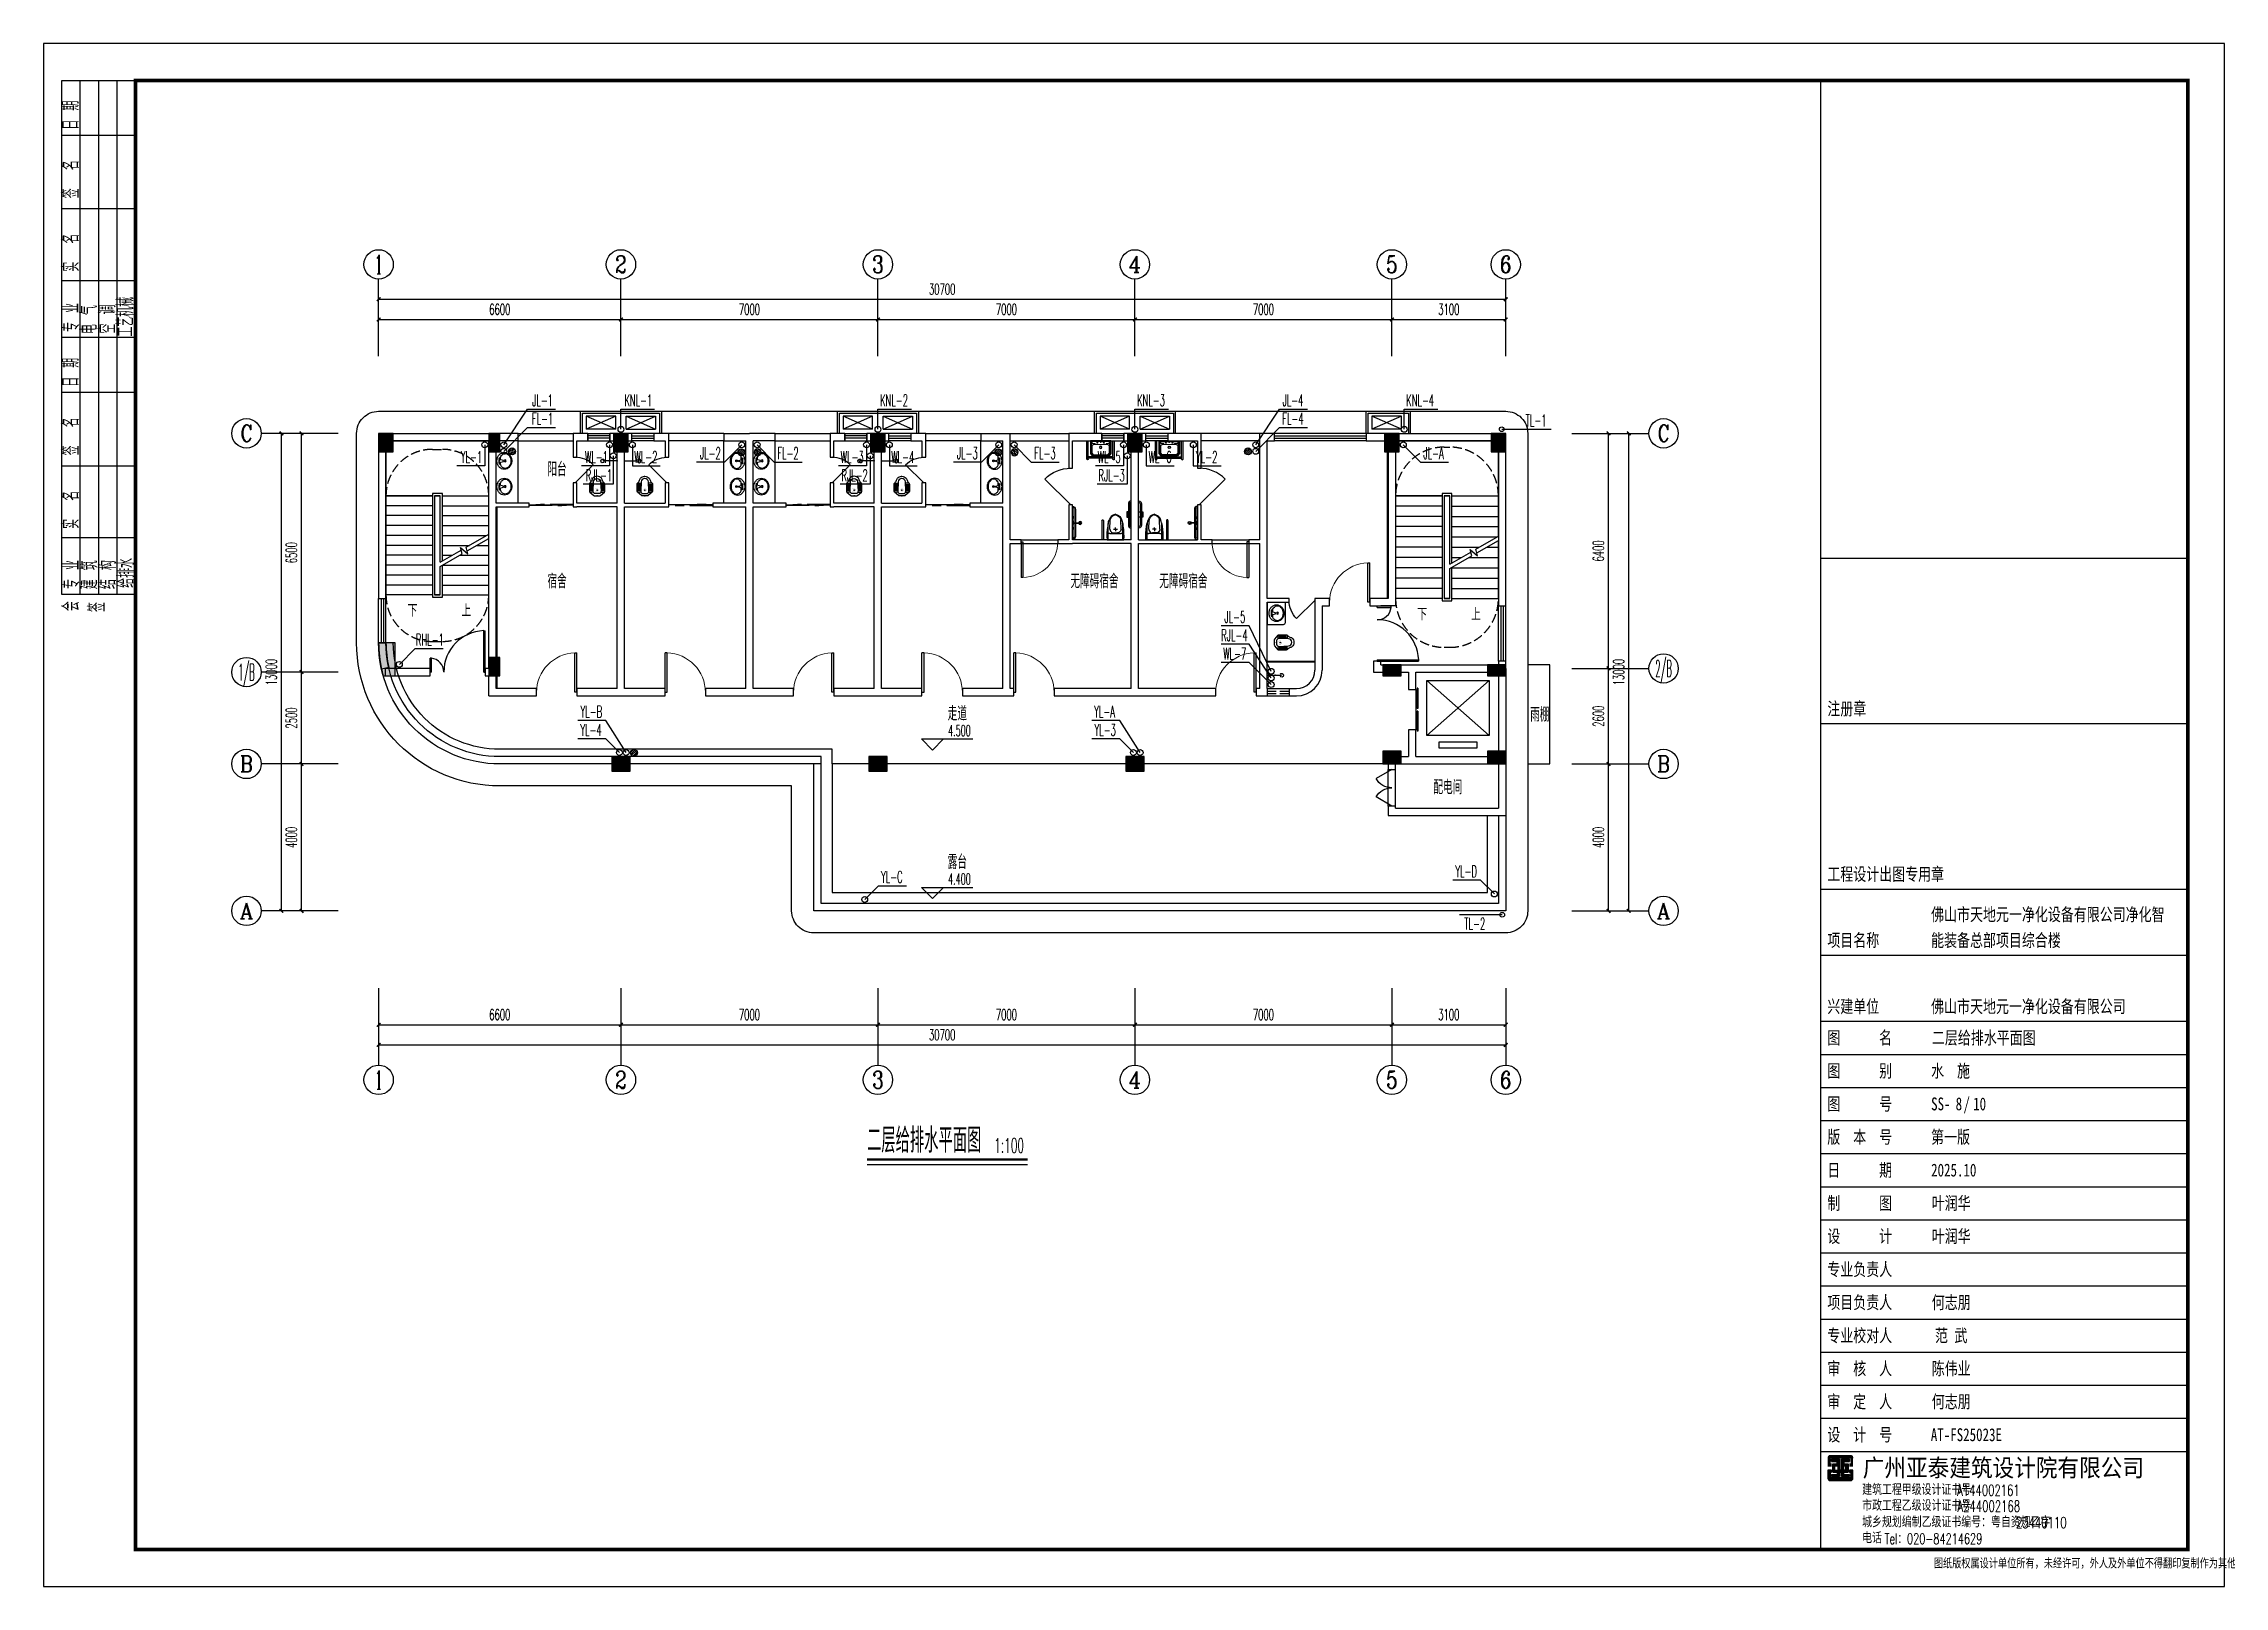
# Model space of a CAD drawing. Extents: x -1254782 to -617813, y -619975 to -323764.
# Drawn here: x -801068 to -741668, y -379629 to -337629 of the extents above; entities that cross this region are included whole.
import ezdxf
from ezdxf.enums import TextEntityAlignment as Align

# ---------------------------------------------------------------- set-up
doc = ezdxf.new("R2010")
doc.units = 0
doc.header["$LTSCALE"] = 1000
doc.header["$MEASUREMENT"] = 0
doc.linetypes.add('DASH', pattern=[0.35, 0.25, -0.1])
for name, color, linetype in [('0-家具', 45, 'Continuous'), ('2', 2, 'Continuous'), ('4', 4, 'Continuous'), ('9', 9, 'Continuous'), ('AC', 252, 'Continuous'), ('AXIS', 3, 'Continuous'), ('AXIS_TEXT', 7, 'Continuous'), ('DIM_ELEV', 3, 'Continuous'), ('DIM_SYMB', 3, 'Continuous'), ('EQUIP_地漏', 7, 'Continuous'), ('EVTR', 2, 'Continuous'), ('K+T', 252, 'Continuous'), ('LATRINE', 6, 'Continuous'), ('LVTRY', 8, 'Continuous'), ('PUB_TITLE', 4, 'Continuous'), ('STAIR', 2, 'Continuous'), ('TWT_LEAD', 3, 'Continuous'), ('TWT_TEXT', 7, 'Continuous'), ('VPIPE-废水', 5, 'DASH'), ('VPIPE-污水', 5, 'DASH'), ('VPIPE-给水', 1, 'Continuous'), ('VPIPE-雨水', 222, 'DASH'), ('WALL', 7, 'Continuous'), ('WALL-MOVE', 6, 'Continuous'), ('WINDOW', 4, 'Continuous'), ('框', 130, 'Continuous')]:
    doc.layers.add(name, color=color, linetype=linetype)
doc.styles.add('-宋体', font='simsun_0.shx', dxfattribs={"width": 0.8})
doc.styles.add('_TCH_AXIS', font='COMPLEX', dxfattribs={"bigfont": 'GBCBIG'})
doc.styles.add('_TCH_DIM', font='SIMPLEX.shx', dxfattribs={"width": 0.8, "bigfont": 'GBCBIG.shx'})
doc.styles.add('_TCH_DIM_T3', font='SIMPLEX.shx', dxfattribs={"width": 0.564706, "bigfont": 'GBCBIG.shx'})
doc.styles.add('COMPLEX', font='COMPLEX')
doc.styles.add('TBC', font='simhei_0.shx', dxfattribs={"width": 0.9})
doc.styles.add('天正', font='SIMPLEX.shx', dxfattribs={"width": 0.7, "bigfont": 'HZTXT.shx'})
doc.dimstyles.new('_TCH_ARCH&&100', dxfattribs={"dimtxt": 297.5, "dimasz": 100, "dimexe": 250, "dimexo": 300, "dimgap": 126.25, "dimtad": 1, "dimdec": 0, "dimzin": 0, "dimdsep": 46, "dimtxsty": '_TCH_DIM_T3', "dimblk": 'ARCHTICK', "dimcen": 0.09, "dimclrt": 7, "dimazin": 2, "dimtfac": 1, "dimtdec": 0, "dimtix": 1, "dimtmove": 2, "dimatfit": 3, "dimfxl": 1, "dimtolj": 1, "dimtzin": 0, "dimarcsym": 0})

msp = doc.modelspace()

# ---------------------------------------------------------------- texts
at = {"layer": 'DIM_SYMB', "color": 7}
for s, height, style, width, p in [('二层给排水平面图', 675.18, '_TCH_DIM', 0.8, (-778639.1, -367823)), ('1:100', 400, '天正', 0.525, (-775174.8, -367823))]:
    msp.add_text(s, height=height, dxfattribs=dict(at, style=style, width=width)).set_placement(p)
at = {"layer": 'TWT_LEAD', "color": 7, "style": '天正', "width": 0.525}
for s, p in [('JL-1', (-787761.3, -347499)), ('KNL-1', (-785251, -347499)), ('KNL-2', (-778287, -347499)), ('KNL-3', (-771287, -347499)), ('JL-4', (-767321.9, -347499)), ('KNL-4', (-763955.9, -347499)), ('FL-1', (-787769.3, -347999)), ('FL-4', (-767329.9, -347999)), ('TL-1', (-760699.5, -348048.3)), ('JL-2', (-783192.6, -348938.8)), ('FL-2', (-781084.3, -348938.8)), ('JL-3', (-776192.6, -348938.8)), ('FL-3', (-774084.3, -348938.8)), ('JL-A', (-763485.3, -348938.8)), ('YL-1', (-789705.3, -349042.7)), ('WL-1', (-786321.3, -349042.7)), ('RJL-1', (-786303.3, -349542.7)), ('WL-2', (-784975.7, -349042.7)), ('WL-3', (-779357.3, -349042.7)), ('RJL-2', (-779339.3, -349542.7)), ('WL-4', (-777979.7, -349042.7)), ('WL-5', (-772357.3, -349042.7)), ('RJL-3', (-772339.3, -349542.7)), ('WL-6', (-770971.7, -349042.7)), ('YL-2', (-769679.4, -349042.7)), ('JL-5', (-768904.7, -353395)), ('RHL-1', (-790930.9, -354017)), ('RJL-4', (-768992.7, -353895)), ('WL-7', (-768936.7, -354395)), ('YL-B', (-786445.3, -355974.3)), ('YL-A', (-772453.3, -355974.3)), ('YL-4', (-786449.3, -356474.3)), ('YL-3', (-772445.3, -356474.3)), ('YL-C', (-778260.3, -360474.3)), ('YL-D', (-762615.3, -360324.3)), ('TL-2', (-762369.8, -361744.9))]:
    msp.add_text(s, height=320, dxfattribs=at).set_placement(p)
at = {"layer": '框', "style": '-宋体', "width": 0.74}
msp.add_text('二层给排水平面图', height=350, dxfattribs=at).set_placement((-749634.6, -364868))
msp.add_text('8', height=350, dxfattribs=at).set_placement((-748899.4, -366667.5), align=Align.CENTER)

# ---------------------------------------------------------------- blocks, each defined once
blk = doc.blocks.new('$lvtry$00000168')
at = {"color": 0}
blk.add_line((0, 0), (0, -395), dxfattribs=at)
blk.add_arc((0, -395), 50, 121.03319, 58.96681, dxfattribs=at)
for p in [(0, 0), (0, -223)]:
    blk.add_point(p, dxfattribs=at)
blk = doc.blocks.new('$lvtry$00000203')
at = {"color": 0}
for p, q in [((-109, -134, 0), (-210, -128, 0)), ((-107, -166, 0), (-210, -166, 0)), ((-106, -197, 0), (-210, -197, 0)), ((-104, -227, 0), (-210, -227, 0)), ((-103, -258, 0), (-210, -258, 0)), ((-101, -289, 0), (-210, -289, 0)), ((-100, -320, 0), (-210, -320, 0)), ((-191, -354, 0), (-99, -345, 0)), ((-106, -103, 0), (-182, -88, 0)), ((-109, -124, 0), (-97, -382, 0)), ((48, -60, 0), (-48, -60, 0)), ((-4, -470, 0), (4, -470, 0)), ((97, -382, 0), (109, -124, 0)), ((191, -354, 0), (99, -345, 0)), ((100, -320, 0), (210, -320, 0)), ((101, -289, 0), (210, -289, 0)), ((103, -258, 0), (210, -258, 0)), ((104, -227, 0), (210, -227, 0)), ((106, -103, 0), (182, -88, 0)), ((106, -197, 0), (210, -197, 0)), ((107, -166, 0), (210, -166, 0)), ((109, -134, 0), (210, -128, 0))]:
    blk.add_line(p, q, dxfattribs=at)
at = {"color": 0, "elevation": 0}
blk.add_lwpolyline([(184, -360, 0.139709), (135, -448, -0.12003), (120, -477, -0.218108), (4, -530), (-4, -530, -0.218108), (-120, -477, -0.12003), (-135, -448, 0.139709), (-184, -360, 0.046574), (-191, -354, -0.248797), (-210, -318), (-210, -128, -0.218491), (-198, -101), (-90, -9, -0.179479), (-67, 0), (67, 0, -0.179479), (90, -9), (198, -101, -0.218491), (210, -128), (210, -318, -0.248797), (191, -354, 0.046574)], format="xyb", close=True, dxfattribs=at)
at = {"color": 0, "const_width": 3, "elevation": 0}
blk.add_lwpolyline([(49, -153, 1), (-49, -153, 1)], format="xyb", close=True, dxfattribs=at)
at = {"color": 0}
for centre, radius, start, end in [((-48, -121, 0), 61, 90, 182.693), ((-4, -377, 0), 92.8, 182.693, 270), ((4, -377, 0), 92.8, 270, 357.307), ((48, -121, 0), 61, 357.307, 90)]:
    blk.add_arc(centre, radius, start, end, dxfattribs=at)
for p in [(0, 0), (0, -153, 0)]:
    blk.add_point(p, dxfattribs=at)
blk = doc.blocks.new('$lvtry$00000179')
at = {"color": 0, "linetype": 'ByBlock'}
for p, q in [((-32, -102), (-92, -102)), ((-13, -178), (-40, -70)), ((35, -64), (-35, -64)), ((13, -178), (-13, -178)), ((40, -70), (13, -178)), ((92, -102), (32, -102))]:
    blk.add_line(p, q, dxfattribs=at)
blk.add_lwpolyline([(0, -406, 0.088425), (89, -391, 0.093738), (162, -347, 0.102376), (212, -280, 0.10945), (229, -203, 0.109452), (212, -127, 0.102376), (162, -60, 0.093738), (89, -16, 0.088423), (0, 0, 0.088427), (-89, -16, 0.093738), (-162, -60, 0.102376), (-212, -127, 0.109452), (-229, -203, 0.109451), (-212, -280, 0.102376), (-162, -347, 0.093738), (-89, -391, 0.088425)], format="xyb", close=True, dxfattribs=at)
for centre, radius in [((-64, -76), 20.4), ((-64, -76), 15.4), ((0, -229), 25.4), ((63, -76), 20.4), ((63, -76), 15.4)]:
    blk.add_circle(centre, radius, dxfattribs=at)
for centre, radius, start, end in [((-88, -229), 116, 151.0888, 180), ((-88, -229), 116, 180, 208.9112), ((-45, -252), 164, 126.8699, 151.0888), ((-45, -205), 164, 208.9112, 233.1301), ((-18, -288), 210, 123.90451, 126.8699), ((-18, -169), 210, 233.1301, 252.74206), ((-92, -178), 76.2, 90, 123.90451), ((0, -111), 270, 252.74206, 270), ((-35, -68), 5, 90, 194.03624), ((0, -111), 270, 270, 287.25794), ((35, -68), 5, 345.96376, 90), ((18, -169), 210, 287.25794, 306.8699), ((92, -178), 76.2, 57.74019, 90), ((45, -252), 164, 28.9112, 57.74019), ((45, -205), 164, 306.8699, 331.0888), ((88, -229), 116, 0, 28.9112), ((88, -229), 116, 331.0888, 0)]:
    blk.add_arc(centre, radius, start, end, dxfattribs=at)
at = {"color": 0}
for p in [(0, -76), (0, -229)]:
    blk.add_point(p, dxfattribs=at)
blk = doc.blocks.new('A$C545B6328')
at = {"layer": 'AC'}
for p, q in [((400, 450), (-400, 450)), ((-400, 450), (-400, 100)), ((400, 450), (-400, 100)), ((400, 100), (-400, 450)), ((400, 100), (-400, 100)), ((400, 100), (400, 450))]:
    blk.add_line(p, q, dxfattribs=at)
blk = doc.blocks.new('asgvava')
at = {"layer": 'LATRINE'}
for points in [[(-359868, 72627), (-359868, 72027), (-357668, 72027), (-357668, 72627)], [(-359818, 72627), (-359818, 72077), (-357718, 72077), (-357718, 72627)]]:
    blk.add_lwpolyline(points, dxfattribs=at)
at = {"xscale": -1, "rotation": 180}
blk.add_blockref('A$C545B6328', (-359312, 72610), dxfattribs=at)
at = {"rotation": 180}
blk.add_blockref('A$C545B6328', (-358224, 72610), dxfattribs=at)
blk = doc.blocks.new('A$C66D56BDA')
at = {"layer": '9'}
for points in [[(0, 100), (400, 100), (400, 600), (0, 600)], [(3300, 600), (3000, 600), (3000, 100), (3300, 100)], [(6400, 100), (6800, 100), (6800, 600), (6400, 600)], [(13400, 100), (13800, 100), (13800, 600), (13400, 600)], [(20400, 100), (20800, 100), (20800, 600), (20400, 600)], [(27400, 100), (27800, 100), (27800, 600), (27400, 600)], [(30300, 100), (30700, 100), (30700, 600), (30300, 600)], [(3300, -5500), (3000, -5500), (3000, -6000), (3300, -6000)], [(27850, -6000), (27850, -5700), (27350, -5700), (27350, -6000)], [(30700, -6000), (30700, -5700), (30200, -5700), (30200, -6000)], [(6850, -8600), (6850, -8200), (6350, -8200), (6350, -8600)], [(13850, -8600), (13850, -8200), (13350, -8200), (13350, -8600)], [(20850, -8600), (20850, -8200), (20350, -8200), (20350, -8600)], [(27850, -8400), (27850, -8050), (27350, -8050), (27350, -8400)], [(30700, -8400), (30700, -8050), (30200, -8050), (30200, -8400)]]:
    blk.add_hatch(color=256, dxfattribs=at).paths.add_polyline_path(points)
h = blk.add_hatch(color=256, dxfattribs=at)
edge = h.paths.add_edge_path()
edge.add_line((125, -6000), (448, -6000))
edge.add_line((448, -6000), (448, -5100))
edge.add_line((448, -5100), (0, -5100))
edge.add_arc((3300, -5100), 3300, 180, 195.82662)
at = {"layer": 'WALL'}
for points in [[(0, 100), (400, 100), (400, 600), (0, 600)], [(3300, 600), (3000, 600), (3000, 100), (3300, 100)], [(6400, 100), (6800, 100), (6800, 600), (6400, 600)], [(13400, 100), (13800, 100), (13800, 600), (13400, 600)], [(20400, 100), (20800, 100), (20800, 600), (20400, 600)], [(27400, 100), (27800, 100), (27800, 600), (27400, 600)], [(30300, 100), (30700, 100), (30700, 600), (30300, 600)], [(3300, -5500), (3000, -5500), (3000, -6000), (3300, -6000)], [(27850, -6000), (27850, -5700), (27350, -5700), (27350, -6000)], [(30700, -6000), (30700, -5700), (30200, -5700), (30200, -6000)], [(6850, -8600), (6850, -8200), (6350, -8200), (6350, -8600)], [(13850, -8600), (13850, -8200), (13350, -8200), (13350, -8600)], [(20850, -8600), (20850, -8200), (20350, -8200), (20350, -8600)], [(27850, -8400), (27850, -8050), (27350, -8050), (27350, -8400)], [(30700, -8400), (30700, -8050), (30200, -8050), (30200, -8400)]]:
    blk.add_lwpolyline(points, close=True, dxfattribs=at)
blk.add_lwpolyline([(125, -6000), (448, -6000), (448, -5100), (0, -5100, 0.069167), (125, -6000, -0.123047)], format="xyb", dxfattribs=at)
blk = doc.blocks.new('7GGT')
at = {"layer": '9'}
for p, q in [((1705395, 1353134), (1705545, 1353134)), ((1705395, 1353134), (1705545, 1353134)), ((1704780, 1352574), (1704780, 1353034)), ((1704780, 1352604), (1705180, 1352604)), ((1704786, 1353004), (1705175, 1353004)), ((1704950, 1352652), (1704950, 1352962)), ((1704970, 1352752), (1704970, 1352855)), ((1704970, 1352804), (1704970, 1352804)), ((1705070, 1352804), (1705020, 1352804)), ((1705070, 1352752), (1705070, 1352855)), ((1705070, 1352804), (1705120, 1352804)), ((1705073, 1352955), (1705316, 1352947)), ((1705073, 1352652), (1705316, 1352660)), ((1705310, 1352474), (1704780, 1352474)), ((1705310, 1352434), (1704780, 1352434))]:
    blk.add_line(p, q, dxfattribs=at)
for points in [[(1705840, 1353234), (1705840, 1353234, -0.414214), (1705760, 1353154), (1705180, 1353154, -0.414214), (1705100, 1353234), (1705100, 1353234)], [(1705800, 1353234), (1705800, 1353234, -0.414214), (1705760, 1353194), (1705180, 1353194, -0.414214), (1705140, 1353234), (1705140, 1353234)]]:
    blk.add_lwpolyline(points, format="xyb", dxfattribs=at)
blk.add_lwpolyline([(1705395, 1353234), (1705545, 1353234), (1705545, 1353114), (1705395, 1353114)], close=True, dxfattribs=at)
for points in [[(1704780, 1353034, 0), (1704873, 1353037, 0), (1704965, 1353035, 0), (1705058, 1353028, 0), (1705150, 1353016, 0), (1705241, 1352998, 0)], [(1705241, 1352609, 0), (1705150, 1352591, 0), (1705058, 1352579, 0), (1704965, 1352572, 0), (1704873, 1352570, 0), (1704780, 1352574, 0)], [(1704970, 1353004, 0), (1704963, 1352996, 0), (1704957, 1352987, 0), (1704953, 1352976, 0), (1704950, 1352966, 0), (1704950, 1352955, 0)], [(1704950, 1352652, 0), (1704950, 1352641, 0), (1704953, 1352631, 0), (1704957, 1352621, 0), (1704963, 1352611, 0), (1704970, 1352604, 0)], [(1705073, 1352955, 0), (1705041, 1352951, 0), (1705013, 1352938, 0), (1704990, 1352915, 0), (1704975, 1352887, 0), (1704970, 1352855, 0)], [(1705073, 1352652, 0), (1705041, 1352656, 0), (1705013, 1352670, 0), (1704990, 1352692, 0), (1704975, 1352721, 0), (1704970, 1352752, 0)], [(1705339, 1352966, 0), (1705309, 1352979, 0), (1705278, 1352990, 0), (1705246, 1352997, 0), (1705213, 1353002, 0), (1705180, 1353004, 0)], [(1705180, 1352604, 0), (1705213, 1352605, 0), (1705246, 1352610, 0), (1705278, 1352617, 0), (1705309, 1352628, 0), (1705339, 1352641, 0)], [(1705357, 1352937, 0), (1705349, 1352941, 0), (1705341, 1352943, 0), (1705333, 1352945, 0), (1705324, 1352947, 0), (1705316, 1352947, 0)], [(1705316, 1352660, 0), (1705324, 1352660, 0), (1705333, 1352662, 0), (1705341, 1352664, 0), (1705349, 1352666, 0), (1705357, 1352670, 0)], [(1705478, 1352804, 0), (1705466, 1352847, 0), (1705445, 1352886, 0), (1705416, 1352920, 0), (1705380, 1352947, 0), (1705339, 1352966, 0)], [(1705478, 1352804, 0), (1705466, 1352760, 0), (1705445, 1352721, 0), (1705416, 1352687, 0), (1705380, 1352660, 0), (1705339, 1352641, 0)], [(1705459, 1352800, 0), (1705450, 1352834, 0), (1705434, 1352866, 0), (1705413, 1352895, 0), (1705387, 1352919, 0), (1705357, 1352937, 0)], [(1705459, 1352807, 0), (1705450, 1352773, 0), (1705434, 1352741, 0), (1705413, 1352712, 0), (1705387, 1352688, 0), (1705357, 1352670, 0)]]:
    blk.add_polyline3d(points, dxfattribs=at)
blk.add_arc((1705310, 1352454), 20, 270, 90, dxfattribs=at)
blk = doc.blocks.new('lingyu')
at = {"layer": '9'}
for p, q in [((407379, 512419), (407587, 512419)), ((407379, 512409), (407587, 512409))]:
    blk.add_line(p, q, dxfattribs=at)
for points in [[(407399, 512449), (407379, 512449), (407379, 512434), (407399, 512434)], [(407399, 512379), (407379, 512379), (407379, 512394), (407399, 512394)]]:
    blk.add_lwpolyline(points, close=True, dxfattribs=at)
for radius, start, end in [(40.6, 187.64381, 173.48059), (28.6, 190.88886, 170.72071)]:
    blk.add_arc((407589, 512415), radius, start, end, dxfattribs=at)
blk = doc.blocks.new('A$C92aa8c3f')
at = {"layer": '9'}
for p, q in [((40, 620), (0, 620)), ((40, 580), (0, 580)), ((40, 320), (0, 320)), ((40, 280), (0, 280))]:
    blk.add_line(p, q, dxfattribs=at)
for points in [[(0, 900), (0, 900, -0.414214), (80, 820), (80, 80, -0.414214), (0, 0), (0, 0)], [(0, 860), (0, 860, -0.414214), (40, 820), (40, 80, -0.414214), (0, 40), (0, 40)]]:
    blk.add_lwpolyline(points, format="xyb", dxfattribs=at)
blk.add_blockref('lingyu', (-407379, -511964), dxfattribs=at)
blk = doc.blocks.new('A$C55FC31F4')
at = {"layer": '9'}
for p, q in [((0, 20), (0, 520)), ((40, 20), (40, 520)), ((40, 80), (710, 80)), ((40, 40), (710, 40)), ((123, 494), (625, 494)), ((123, 170), (123, 494)), ((153, 139), (123, 170)), ((596, 139), (153, 139)), ((374, 494), (284, 494)), ((284, 494), (464, 494)), ((596, 139), (625, 170)), ((625, 170), (625, 494)), ((710, 20), (710, 520)), ((750, 20), (750, 520))]:
    blk.add_line(p, q, dxfattribs=at)
at = {"layer": '9', "lineweight": 13}
for p, q in [((95, 397), (123, 397)), ((97, 469), (123, 469)), ((142, 494), (142, 441)), ((142, 441), (220, 441)), ((184, 420), (142, 393)), ((142, 393), (142, 185)), ((142, 185), (184, 139)), ((184, 420), (564, 420)), ((225, 436), (225, 420)), ((522, 436), (522, 420)), ((606, 441), (527, 441)), ((606, 185), (565, 139)), ((566, 419), (606, 393)), ((606, 494), (606, 441)), ((606, 393), (606, 185)), ((653, 469), (627, 469)), ((655, 397), (627, 397))]:
    blk.add_line(p, q, dxfattribs=at)
at = {"layer": '9'}
for points in [[(94, 520), (94, 170)], [(94, 520), (654, 520)], [(94, 170), (144, 110)], [(144, 110), (604, 110)], [(654, 170), (604, 110)], [(654, 520), (654, 170)]]:
    blk.add_lwpolyline(points, dxfattribs=at)
at = {"layer": '9', "lineweight": 13}
for centre, radius in [((285, 464), 15), ((375, 338), 24.9), ((375, 476), 8), ((465, 466), 15)]:
    blk.add_circle(centre, radius, dxfattribs=at)
at = {"layer": '9'}
blk.add_circle((375, 338), 33.1, dxfattribs=at)
for centre, start, end in [((20, 20), 180.18711, 0.18711), ((730, 20), 179.81289, 359.81289)]:
    blk.add_arc(centre, 20, start, end, dxfattribs=at)
at = {"layer": '9', "lineweight": 13}
for centre, start, end in [((220, 436), 0, 90), ((527, 436), 90, 180), ((564, 415), 57.24435, 90)]:
    blk.add_arc(centre, 5, start, end, dxfattribs=at)
blk = doc.blocks.new('$WINLIB2D$00000001')
at = {"color": 0}
for points in [[(-0.5, 0.5), (-0.5, -0.5)], [(-0.5, 0.5), (0.5, 0.5)], [(0.5, -0.5), (0.5, 0.5)], [(0.5, 0.167), (-0.5, 0.167)], [(0.5, -0.167), (-0.5, -0.167)], [(-0.5, -0.5), (0.5, -0.5)]]:
    blk.add_lwpolyline(points, dxfattribs=at)
blk = doc.blocks.new('$DORLIB2D$00000127')
at = {"color": 0}
for points in [[(-0.533, 0.795), (-0.533, 0.69)], [(-0.033, 0.795), (-0.533, 0.795)], [(-0.033, 0.69), (-0.533, 0.69)], [(-0.033, 0.795), (-0.033, 0.69)], [(0.533, 0.795), (0.033, 0.795)], [(0.033, 0.795), (0.033, 0.69)], [(0.533, 0.69), (0.033, 0.69)], [(0.533, 0.795), (0.533, 0.69)], [(0.5, 0.5), (-0.5, 0.5)]]:
    blk.add_lwpolyline(points, dxfattribs=at)
blk = doc.blocks.new('$DorLib2D$00000225')
at = {"color": 0}
for p, q in [((0.475, -0.001), (0.475, 0.752)), ((0.475, 0.752), (0.5, 0.752)), ((0.5, -0.001), (0.5, 0.752)), ((-0.5, 0), (-0.5, 0.252)), ((-0.475, 0.252), (-0.5, 0.252)), ((-0.475, 0), (-0.475, 0.252)), ((-0.475, 0), (-0.5, 0)), ((0.475, -0.001), (0.5, -0.001))]:
    blk.add_line(p, q, dxfattribs=at)
for centre, radius, start, end in [((0.505, -0.002), 0.755, 92.2493, 179.7238), ((-0.501, 0.003), 0.251, 359.7899, 84.0974)]:
    blk.add_arc(centre, radius, start, end, dxfattribs=at)
blk = doc.blocks.new('$DorLib2D$00000001')
for p, q in [((0.45, 0.975), (0.5, 0.975)), ((0.45, 0), (0.45, 0.975)), ((0.5, 0), (0.5, 0.975)), ((0.5, 0), (0.45, 0))]:
    blk.add_line(p, q)
at = {"lineweight": 13}
blk.add_arc((0.475, 0), 0.975, 91.4693, 180, dxfattribs=at)
blk = doc.blocks.new('$DorLib2D$00000114')
at = {"color": 0}
blk.add_line((0.5, 0), (-0.207, 0.707), dxfattribs=at)
blk.add_arc((0.5, 0), 1, 135, 180, dxfattribs=at)
blk = doc.blocks.new('$DorLib2D$00000131')
at = {"color": 0, "linetype": 'Continuous'}
for p, q in [((-0.5, 0.125), (-0.5, 0)), ((0.019, 0.125), (-0.5, 0.125)), ((-0.5, 0), (0.019, 0)), ((-0.024, 0), (0.5, 0)), ((-0.024, -0.125), (-0.024, 0)), ((0.019, 0), (0.019, 0.125)), ((0.15, 0.125), (0.232, 0.197)), ((0.35, 0.125), (0.15, 0.125)), ((0.232, 0.197), (0.232, 0.125)), ((0.5, 0), (0.5, -0.125)), ((-0.35, -0.125), (-0.15, -0.125)), ((-0.232, -0.197), (-0.232, -0.125)), ((-0.15, -0.125), (-0.232, -0.197)), ((0.5, -0.125), (-0.024, -0.125))]:
    blk.add_line(p, q, dxfattribs=at)
blk = doc.blocks.new('$DorLib2D$00000231')
at = {"color": 0}
for p, q in [((-0.5, 0), (-0.25, 0.433)), ((0.5, 0), (0.25, 0.433))]:
    blk.add_line(p, q, dxfattribs=at)
for centre, start, end in [((-0.5, 0), 0, 60), ((0.5, 0), 120, 180)]:
    blk.add_arc(centre, 0.5, start, end, dxfattribs=at)
blk = doc.blocks.new('_ArchTick')
at = {"color": 0, "linetype": 'ByBlock', "const_width": 0.4}
blk.add_lwpolyline([(-0.5, -0.5), (0.5, 0.5)], dxfattribs=at)
blk = doc.blocks.new('*D203')
at = {"layer": 'AXIS', "color": 0, "lineweight": -2, "transparency": 16777216}
for p, q in [((4000, 2600), (4000, 1100)), ((34700, 2600), (34700, 1100)), ((4000, 1350), (34700, 1350))]:
    blk.add_line(p, q, dxfattribs=at)
at = {"layer": 'Defpoints', "color": 0, "transparency": 16777216}
for p in [(4000, 2900), (34700, 2900), (34700, 1350)]:
    blk.add_point(p, dxfattribs=at)
at = {"layer": 'AXIS', "color": 0, "lineweight": -2, "transparency": 16777216, "xscale": 100, "yscale": 100, "zscale": 100, "rotation": 180}
blk.add_blockref('_ArchTick', (4000, 1350), dxfattribs=at)
at = {"layer": 'AXIS', "color": 0, "lineweight": -2, "transparency": 16777216, "xscale": 100, "yscale": 100, "zscale": 100}
blk.add_blockref('_ArchTick', (34700, 1350), dxfattribs=at)
at = {"layer": 'AXIS', "color": 7, "transparency": 16777216, "insert": (19350, 1625), "char_height": 297.5, "attachment_point": 5, "style": '_TCH_DIM_T3'}
blk.add_mtext('\\A1;30700', dxfattribs=at)
blk = doc.blocks.new('*D204')
at = {"layer": 'AXIS', "color": 0, "lineweight": -2, "transparency": 16777216}
for p, q in [((4000, 2600), (4000, 1650)), ((10600, 2600), (10600, 1650)), ((4000, 1900), (10600, 1900))]:
    blk.add_line(p, q, dxfattribs=at)
at = {"layer": 'Defpoints', "color": 0, "transparency": 16777216}
for p in [(4000, 2900), (10600, 2900), (10600, 1900)]:
    blk.add_point(p, dxfattribs=at)
at = {"layer": 'AXIS', "color": 0, "lineweight": -2, "transparency": 16777216, "xscale": 100, "yscale": 100, "zscale": 100, "rotation": 180}
blk.add_blockref('_ArchTick', (4000, 1900), dxfattribs=at)
at = {"layer": 'AXIS', "color": 0, "lineweight": -2, "transparency": 16777216, "xscale": 100, "yscale": 100, "zscale": 100}
blk.add_blockref('_ArchTick', (10600, 1900), dxfattribs=at)
at = {"layer": 'AXIS', "color": 7, "transparency": 16777216, "insert": (7300, 2175), "char_height": 297.5, "attachment_point": 5, "style": '_TCH_DIM_T3'}
blk.add_mtext('\\A1;6600', dxfattribs=at)
blk = doc.blocks.new('*D205')
at = {"layer": 'AXIS', "color": 0, "lineweight": -2, "transparency": 16777216}
for p, q in [((10600, 2600), (10600, 1650)), ((17600, 2600), (17600, 1650)), ((10600, 1900), (17600, 1900))]:
    blk.add_line(p, q, dxfattribs=at)
at = {"layer": 'Defpoints', "color": 0, "transparency": 16777216}
for p in [(10600, 2900), (17600, 2900), (17600, 1900)]:
    blk.add_point(p, dxfattribs=at)
at = {"layer": 'AXIS', "color": 0, "lineweight": -2, "transparency": 16777216, "xscale": 100, "yscale": 100, "zscale": 100, "rotation": 180}
blk.add_blockref('_ArchTick', (10600, 1900), dxfattribs=at)
at = {"layer": 'AXIS', "color": 0, "lineweight": -2, "transparency": 16777216, "xscale": 100, "yscale": 100, "zscale": 100}
blk.add_blockref('_ArchTick', (17600, 1900), dxfattribs=at)
at = {"layer": 'AXIS', "color": 7, "transparency": 16777216, "insert": (14100, 2175), "char_height": 297.5, "attachment_point": 5, "style": '_TCH_DIM_T3'}
blk.add_mtext('\\A1;7000', dxfattribs=at)
blk = doc.blocks.new('*D206')
at = {"layer": 'AXIS', "color": 0, "lineweight": -2, "transparency": 16777216}
for p, q in [((17600, 2600), (17600, 1650)), ((24600, 2600), (24600, 1650)), ((17600, 1900), (24600, 1900))]:
    blk.add_line(p, q, dxfattribs=at)
at = {"layer": 'Defpoints', "color": 0, "transparency": 16777216}
for p in [(17600, 2900), (24600, 2900), (24600, 1900)]:
    blk.add_point(p, dxfattribs=at)
at = {"layer": 'AXIS', "color": 0, "lineweight": -2, "transparency": 16777216, "xscale": 100, "yscale": 100, "zscale": 100, "rotation": 180}
blk.add_blockref('_ArchTick', (17600, 1900), dxfattribs=at)
at = {"layer": 'AXIS', "color": 0, "lineweight": -2, "transparency": 16777216, "xscale": 100, "yscale": 100, "zscale": 100}
blk.add_blockref('_ArchTick', (24600, 1900), dxfattribs=at)
at = {"layer": 'AXIS', "color": 7, "transparency": 16777216, "insert": (21100, 2175), "char_height": 297.5, "attachment_point": 5, "style": '_TCH_DIM_T3'}
blk.add_mtext('\\A1;7000', dxfattribs=at)
blk = doc.blocks.new('*D207')
at = {"layer": 'AXIS', "color": 0, "lineweight": -2, "transparency": 16777216}
for p, q in [((24600, 2600), (24600, 1650)), ((31600, 2600), (31600, 1650)), ((24600, 1900), (31600, 1900))]:
    blk.add_line(p, q, dxfattribs=at)
at = {"layer": 'Defpoints', "color": 0, "transparency": 16777216}
for p in [(24600, 2900), (31600, 2900), (31600, 1900)]:
    blk.add_point(p, dxfattribs=at)
at = {"layer": 'AXIS', "color": 0, "lineweight": -2, "transparency": 16777216, "xscale": 100, "yscale": 100, "zscale": 100, "rotation": 180}
blk.add_blockref('_ArchTick', (24600, 1900), dxfattribs=at)
at = {"layer": 'AXIS', "color": 0, "lineweight": -2, "transparency": 16777216, "xscale": 100, "yscale": 100, "zscale": 100}
blk.add_blockref('_ArchTick', (31600, 1900), dxfattribs=at)
at = {"layer": 'AXIS', "color": 7, "transparency": 16777216, "insert": (28100, 2175), "char_height": 297.5, "attachment_point": 5, "style": '_TCH_DIM_T3'}
blk.add_mtext('\\A1;7000', dxfattribs=at)
blk = doc.blocks.new('*D208')
at = {"layer": 'AXIS', "color": 0, "lineweight": -2, "transparency": 16777216}
for p, q in [((31600, 2600), (31600, 1650)), ((34700, 2600), (34700, 1650)), ((31600, 1900), (34700, 1900))]:
    blk.add_line(p, q, dxfattribs=at)
at = {"layer": 'Defpoints', "color": 0, "transparency": 16777216}
for p in [(31600, 2900), (34700, 2900), (34700, 1900)]:
    blk.add_point(p, dxfattribs=at)
at = {"layer": 'AXIS', "color": 0, "lineweight": -2, "transparency": 16777216, "xscale": 100, "yscale": 100, "zscale": 100, "rotation": 180}
blk.add_blockref('_ArchTick', (31600, 1900), dxfattribs=at)
at = {"layer": 'AXIS', "color": 0, "lineweight": -2, "transparency": 16777216, "xscale": 100, "yscale": 100, "zscale": 100}
blk.add_blockref('_ArchTick', (34700, 1900), dxfattribs=at)
at = {"layer": 'AXIS', "color": 7, "transparency": 16777216, "insert": (33150, 2175), "char_height": 297.5, "attachment_point": 5, "style": '_TCH_DIM_T3'}
blk.add_mtext('\\A1;3100', dxfattribs=at)
blk = doc.blocks.new('*D209')
at = {"layer": 'AXIS', "color": 0, "lineweight": -2, "transparency": 16777216}
for p, q in [((4000, 20400), (4000, 21900)), ((4000, 21650), (34700, 21650)), ((34700, 20400), (34700, 21900))]:
    blk.add_line(p, q, dxfattribs=at)
at = {"layer": 'Defpoints', "color": 0, "transparency": 16777216}
for p in [(34700, 21650), (4000, 20100), (34700, 20100)]:
    blk.add_point(p, dxfattribs=at)
at = {"layer": 'AXIS', "color": 0, "lineweight": -2, "transparency": 16777216, "xscale": 100, "yscale": 100, "zscale": 100, "rotation": 180}
blk.add_blockref('_ArchTick', (4000, 21650), dxfattribs=at)
at = {"layer": 'AXIS', "color": 0, "lineweight": -2, "transparency": 16777216, "xscale": 100, "yscale": 100, "zscale": 100}
blk.add_blockref('_ArchTick', (34700, 21650), dxfattribs=at)
at = {"layer": 'AXIS', "color": 7, "transparency": 16777216, "insert": (19350, 21925), "char_height": 297.5, "attachment_point": 5, "style": '_TCH_DIM_T3'}
blk.add_mtext('\\A1;30700', dxfattribs=at)
blk = doc.blocks.new('*D210')
at = {"layer": 'AXIS', "color": 0, "lineweight": -2, "transparency": 16777216}
for p, q in [((4000, 20400), (4000, 21350)), ((4000, 21100), (10600, 21100)), ((10600, 20400), (10600, 21350))]:
    blk.add_line(p, q, dxfattribs=at)
at = {"layer": 'Defpoints', "color": 0, "transparency": 16777216}
for p in [(10600, 21100), (4000, 20100), (10600, 20100)]:
    blk.add_point(p, dxfattribs=at)
at = {"layer": 'AXIS', "color": 0, "lineweight": -2, "transparency": 16777216, "xscale": 100, "yscale": 100, "zscale": 100, "rotation": 180}
blk.add_blockref('_ArchTick', (4000, 21100), dxfattribs=at)
at = {"layer": 'AXIS', "color": 0, "lineweight": -2, "transparency": 16777216, "xscale": 100, "yscale": 100, "zscale": 100}
blk.add_blockref('_ArchTick', (10600, 21100), dxfattribs=at)
at = {"layer": 'AXIS', "color": 7, "transparency": 16777216, "insert": (7300, 21375), "char_height": 297.5, "attachment_point": 5, "style": '_TCH_DIM_T3'}
blk.add_mtext('\\A1;6600', dxfattribs=at)
blk = doc.blocks.new('*D211')
at = {"layer": 'AXIS', "color": 0, "lineweight": -2, "transparency": 16777216}
for p, q in [((10600, 20400), (10600, 21350)), ((10600, 21100), (17600, 21100)), ((17600, 20400), (17600, 21350))]:
    blk.add_line(p, q, dxfattribs=at)
at = {"layer": 'Defpoints', "color": 0, "transparency": 16777216}
for p in [(17600, 21100), (10600, 20100), (17600, 20100)]:
    blk.add_point(p, dxfattribs=at)
at = {"layer": 'AXIS', "color": 0, "lineweight": -2, "transparency": 16777216, "xscale": 100, "yscale": 100, "zscale": 100, "rotation": 180}
blk.add_blockref('_ArchTick', (10600, 21100), dxfattribs=at)
at = {"layer": 'AXIS', "color": 0, "lineweight": -2, "transparency": 16777216, "xscale": 100, "yscale": 100, "zscale": 100}
blk.add_blockref('_ArchTick', (17600, 21100), dxfattribs=at)
at = {"layer": 'AXIS', "color": 7, "transparency": 16777216, "insert": (14100, 21375), "char_height": 297.5, "attachment_point": 5, "style": '_TCH_DIM_T3'}
blk.add_mtext('\\A1;7000', dxfattribs=at)
blk = doc.blocks.new('*D212')
at = {"layer": 'AXIS', "color": 0, "lineweight": -2, "transparency": 16777216}
for p, q in [((17600, 20400), (17600, 21350)), ((17600, 21100), (24600, 21100)), ((24600, 20400), (24600, 21350))]:
    blk.add_line(p, q, dxfattribs=at)
at = {"layer": 'Defpoints', "color": 0, "transparency": 16777216}
for p in [(24600, 21100), (17600, 20100), (24600, 20100)]:
    blk.add_point(p, dxfattribs=at)
at = {"layer": 'AXIS', "color": 0, "lineweight": -2, "transparency": 16777216, "xscale": 100, "yscale": 100, "zscale": 100, "rotation": 180}
blk.add_blockref('_ArchTick', (17600, 21100), dxfattribs=at)
at = {"layer": 'AXIS', "color": 0, "lineweight": -2, "transparency": 16777216, "xscale": 100, "yscale": 100, "zscale": 100}
blk.add_blockref('_ArchTick', (24600, 21100), dxfattribs=at)
at = {"layer": 'AXIS', "color": 7, "transparency": 16777216, "insert": (21100, 21375), "char_height": 297.5, "attachment_point": 5, "style": '_TCH_DIM_T3'}
blk.add_mtext('\\A1;7000', dxfattribs=at)
blk = doc.blocks.new('*D213')
at = {"layer": 'AXIS', "color": 0, "lineweight": -2, "transparency": 16777216}
for p, q in [((24600, 20400), (24600, 21350)), ((24600, 21100), (31600, 21100)), ((31600, 20400), (31600, 21350))]:
    blk.add_line(p, q, dxfattribs=at)
at = {"layer": 'Defpoints', "color": 0, "transparency": 16777216}
for p in [(31600, 21100), (24600, 20100), (31600, 20100)]:
    blk.add_point(p, dxfattribs=at)
at = {"layer": 'AXIS', "color": 0, "lineweight": -2, "transparency": 16777216, "xscale": 100, "yscale": 100, "zscale": 100, "rotation": 180}
blk.add_blockref('_ArchTick', (24600, 21100), dxfattribs=at)
at = {"layer": 'AXIS', "color": 0, "lineweight": -2, "transparency": 16777216, "xscale": 100, "yscale": 100, "zscale": 100}
blk.add_blockref('_ArchTick', (31600, 21100), dxfattribs=at)
at = {"layer": 'AXIS', "color": 7, "transparency": 16777216, "insert": (28100, 21375), "char_height": 297.5, "attachment_point": 5, "style": '_TCH_DIM_T3'}
blk.add_mtext('\\A1;7000', dxfattribs=at)
blk = doc.blocks.new('*D214')
at = {"layer": 'AXIS', "color": 0, "lineweight": -2, "transparency": 16777216}
for p, q in [((31600, 20400), (31600, 21350)), ((31600, 21100), (34700, 21100)), ((34700, 20400), (34700, 21350))]:
    blk.add_line(p, q, dxfattribs=at)
at = {"layer": 'Defpoints', "color": 0, "transparency": 16777216}
for p in [(34700, 21100), (31600, 20100), (34700, 20100)]:
    blk.add_point(p, dxfattribs=at)
at = {"layer": 'AXIS', "color": 0, "lineweight": -2, "transparency": 16777216, "xscale": 100, "yscale": 100, "zscale": 100, "rotation": 180}
blk.add_blockref('_ArchTick', (31600, 21100), dxfattribs=at)
at = {"layer": 'AXIS', "color": 0, "lineweight": -2, "transparency": 16777216, "xscale": 100, "yscale": 100, "zscale": 100}
blk.add_blockref('_ArchTick', (34700, 21100), dxfattribs=at)
at = {"layer": 'AXIS', "color": 7, "transparency": 16777216, "insert": (33150, 21375), "char_height": 297.5, "attachment_point": 5, "style": '_TCH_DIM_T3'}
blk.add_mtext('\\A1;3100', dxfattribs=at)
blk = doc.blocks.new('_AXISO')
blk.add_circle((0, 0), 0.5)
at = {"layer": 'AXIS_TEXT', "style": 'COMPLEX', "width": 1.041667}
blk.add_attdef('A', text='', height=0.56, dxfattribs=at).set_placement((-0.25, -0.28), (0.25, -0.28), align=Align.FIT)
blk = doc.blocks.new('*D215')
at = {"layer": 'AXIS', "color": 0, "lineweight": -2, "transparency": 16777216}
for p, q in [((2600, 18000), (1100, 18000)), ((1350, 5000), (1350, 18000)), ((2600, 5000), (1100, 5000))]:
    blk.add_line(p, q, dxfattribs=at)
at = {"layer": 'Defpoints', "color": 0, "transparency": 16777216}
for p in [(1350, 18000), (2900, 18000), (2900, 5000)]:
    blk.add_point(p, dxfattribs=at)
at = {"layer": 'AXIS', "color": 0, "lineweight": -2, "transparency": 16777216, "xscale": 100, "yscale": 100, "zscale": 100}
for p, rotation in [((1350, 18000), 90), ((1350, 5000), 270)]:
    blk.add_blockref('_ArchTick', p, dxfattribs=dict(at, rotation=rotation))
at = {"layer": 'AXIS', "color": 7, "transparency": 16777216, "insert": (1075, 11500), "char_height": 297.5, "attachment_point": 5, "rotation": 90, "style": '_TCH_DIM_T3'}
blk.add_mtext('\\A1;13000', dxfattribs=at)
blk = doc.blocks.new('*D216')
at = {"layer": 'AXIS', "color": 0, "lineweight": -2, "transparency": 16777216}
for p, q in [((2600, 9000), (1650, 9000)), ((1900, 5000), (1900, 9000)), ((2600, 5000), (1650, 5000))]:
    blk.add_line(p, q, dxfattribs=at)
at = {"layer": 'Defpoints', "color": 0, "transparency": 16777216}
for p in [(1900, 9000), (2900, 9000), (2900, 5000)]:
    blk.add_point(p, dxfattribs=at)
at = {"layer": 'AXIS', "color": 0, "lineweight": -2, "transparency": 16777216, "xscale": 100, "yscale": 100, "zscale": 100}
for p, rotation in [((1900, 9000), 90), ((1900, 5000), 270)]:
    blk.add_blockref('_ArchTick', p, dxfattribs=dict(at, rotation=rotation))
at = {"layer": 'AXIS', "color": 7, "transparency": 16777216, "insert": (1625, 7000), "char_height": 297.5, "attachment_point": 5, "rotation": 90, "style": '_TCH_DIM_T3'}
blk.add_mtext('\\A1;4000', dxfattribs=at)
blk = doc.blocks.new('*D217')
at = {"layer": 'AXIS', "color": 0, "lineweight": -2, "transparency": 16777216}
for p, q in [((2600, 11500), (1650, 11500)), ((1900, 9000), (1900, 11500)), ((2600, 9000), (1650, 9000))]:
    blk.add_line(p, q, dxfattribs=at)
at = {"layer": 'Defpoints', "color": 0, "transparency": 16777216}
for p in [(1900, 11500), (2900, 11500), (2900, 9000)]:
    blk.add_point(p, dxfattribs=at)
at = {"layer": 'AXIS', "color": 0, "lineweight": -2, "transparency": 16777216, "xscale": 100, "yscale": 100, "zscale": 100}
for p, rotation in [((1900, 11500), 90), ((1900, 9000), 270)]:
    blk.add_blockref('_ArchTick', p, dxfattribs=dict(at, rotation=rotation))
at = {"layer": 'AXIS', "color": 7, "transparency": 16777216, "insert": (1625, 10250), "char_height": 297.5, "attachment_point": 5, "rotation": 90, "style": '_TCH_DIM_T3'}
blk.add_mtext('\\A1;2500', dxfattribs=at)
blk = doc.blocks.new('*D218')
at = {"layer": 'AXIS', "color": 0, "lineweight": -2, "transparency": 16777216}
for p, q in [((2600, 18000), (1650, 18000)), ((1900, 11500), (1900, 18000)), ((2600, 11500), (1650, 11500))]:
    blk.add_line(p, q, dxfattribs=at)
at = {"layer": 'Defpoints', "color": 0, "transparency": 16777216}
for p in [(1900, 18000), (2900, 18000), (2900, 11500)]:
    blk.add_point(p, dxfattribs=at)
at = {"layer": 'AXIS', "color": 0, "lineweight": -2, "transparency": 16777216, "xscale": 100, "yscale": 100, "zscale": 100}
for p, rotation in [((1900, 18000), 90), ((1900, 11500), 270)]:
    blk.add_blockref('_ArchTick', p, dxfattribs=dict(at, rotation=rotation))
at = {"layer": 'AXIS', "color": 7, "transparency": 16777216, "insert": (1625, 14750), "char_height": 297.5, "attachment_point": 5, "rotation": 90, "style": '_TCH_DIM_T3'}
blk.add_mtext('\\A1;6500', dxfattribs=at)
blk = doc.blocks.new('*D219')
at = {"layer": 'AXIS', "color": 0, "lineweight": -2, "transparency": 16777216}
for p, q in [((36800, 18000), (38300, 18000)), ((38050, 5000), (38050, 18000)), ((36800, 5000), (38300, 5000))]:
    blk.add_line(p, q, dxfattribs=at)
at = {"layer": 'Defpoints', "color": 0, "transparency": 16777216}
for p in [(36500, 18000), (38050, 18000), (36500, 5000)]:
    blk.add_point(p, dxfattribs=at)
at = {"layer": 'AXIS', "color": 0, "lineweight": -2, "transparency": 16777216, "xscale": 100, "yscale": 100, "zscale": 100}
for p, rotation in [((38050, 18000), 90), ((38050, 5000), 270)]:
    blk.add_blockref('_ArchTick', p, dxfattribs=dict(at, rotation=rotation))
at = {"layer": 'AXIS', "color": 7, "transparency": 16777216, "insert": (37775, 11500), "char_height": 297.5, "attachment_point": 5, "rotation": 90, "style": '_TCH_DIM_T3'}
blk.add_mtext('\\A1;13000', dxfattribs=at)
blk = doc.blocks.new('*D220')
at = {"layer": 'AXIS', "color": 0, "lineweight": -2, "transparency": 16777216}
for p, q in [((36800, 9000), (37750, 9000)), ((37500, 5000), (37500, 9000)), ((36800, 5000), (37750, 5000))]:
    blk.add_line(p, q, dxfattribs=at)
at = {"layer": 'Defpoints', "color": 0, "transparency": 16777216}
for p in [(36500, 9000), (37500, 9000), (36500, 5000)]:
    blk.add_point(p, dxfattribs=at)
at = {"layer": 'AXIS', "color": 0, "lineweight": -2, "transparency": 16777216, "xscale": 100, "yscale": 100, "zscale": 100}
for p, rotation in [((37500, 9000), 90), ((37500, 5000), 270)]:
    blk.add_blockref('_ArchTick', p, dxfattribs=dict(at, rotation=rotation))
at = {"layer": 'AXIS', "color": 7, "transparency": 16777216, "insert": (37225, 7000), "char_height": 297.5, "attachment_point": 5, "rotation": 90, "style": '_TCH_DIM_T3'}
blk.add_mtext('\\A1;4000', dxfattribs=at)
blk = doc.blocks.new('*D221')
at = {"layer": 'AXIS', "color": 0, "lineweight": -2, "transparency": 16777216}
for p, q in [((36800, 11600), (37750, 11600)), ((37500, 9000), (37500, 11600)), ((36800, 9000), (37750, 9000))]:
    blk.add_line(p, q, dxfattribs=at)
at = {"layer": 'Defpoints', "color": 0, "transparency": 16777216}
for p in [(36500, 11600), (37500, 11600), (36500, 9000)]:
    blk.add_point(p, dxfattribs=at)
at = {"layer": 'AXIS', "color": 0, "lineweight": -2, "transparency": 16777216, "xscale": 100, "yscale": 100, "zscale": 100}
for p, rotation in [((37500, 11600), 90), ((37500, 9000), 270)]:
    blk.add_blockref('_ArchTick', p, dxfattribs=dict(at, rotation=rotation))
at = {"layer": 'AXIS', "color": 7, "transparency": 16777216, "insert": (37225, 10300), "char_height": 297.5, "attachment_point": 5, "rotation": 90, "style": '_TCH_DIM_T3'}
blk.add_mtext('\\A1;2600', dxfattribs=at)
blk = doc.blocks.new('*D222')
at = {"layer": 'AXIS', "color": 0, "lineweight": -2, "transparency": 16777216}
for p, q in [((36800, 18000), (37750, 18000)), ((37500, 11600), (37500, 18000)), ((36800, 11600), (37750, 11600))]:
    blk.add_line(p, q, dxfattribs=at)
at = {"layer": 'Defpoints', "color": 0, "transparency": 16777216}
for p in [(36500, 18000), (37500, 18000), (36500, 11600)]:
    blk.add_point(p, dxfattribs=at)
at = {"layer": 'AXIS', "color": 0, "lineweight": -2, "transparency": 16777216, "xscale": 100, "yscale": 100, "zscale": 100}
for p, rotation in [((37500, 18000), 90), ((37500, 11600), 270)]:
    blk.add_blockref('_ArchTick', p, dxfattribs=dict(at, rotation=rotation))
at = {"layer": 'AXIS', "color": 7, "transparency": 16777216, "insert": (37225, 14800), "char_height": 297.5, "attachment_point": 5, "rotation": 90, "style": '_TCH_DIM_T3'}
blk.add_mtext('\\A1;6400', dxfattribs=at)
blk = doc.blocks.new('A$C29A34EED')
at = {"layer": '框'}
for p, q in [((0, 461), (0, 14461)), ((0, 14461), (2000, 14461)), ((500, 461), (500, 14461)), ((1000, 461), (1000, 14461)), ((1500, 461), (1500, 14461)), ((2000, 461), (2000, 14461)), ((2000, 12961), (0, 12961)), ((2000, 10961), (0, 10961)), ((2000, 9005), (0, 9005)), ((2000, 7461), (0, 7461)), ((2000, 5961), (0, 5961)), ((2000, 3961), (0, 3961)), ((2000, 2005), (0, 2005)), ((2000, 461), (0, 461))]:
    blk.add_line(p, q, dxfattribs=at)
at = {"layer": '框', "style": '_TCH_DIM', "width": 0.8}
for s, p in [('日 期', (462, 13120)), ('签  名', (466, 11253)), ('实  名', (466, 9253)), ('专 业', (472, 7613)), ('空 调', (1460, 7573)), ('工艺机械', (1953, 7486)), ('电 气', (957, 7555)), ('日 期', (462, 6120)), ('签  名', (466, 4253)), ('实  名', (466, 2253)), ('专 业', (480, 613)), ('建 筑', (967, 607)), ('结 构', (1470, 612)), ('给排水', (1970, 645)), ('会', (470, 12)), ('签', (1174, -12))]:
    blk.add_text(s, height=450, rotation=90, dxfattribs=at).set_placement(p)
blk = doc.blocks.new('A$C54597E38')
at = {"layer": '9'}
h = blk.add_hatch(dxfattribs=at)
h.set_pattern_fill('ANSI31', color=256, scale=70.630202, angle=135, style=0)
h.set_pattern_definition([(180, (-153496.256, -56662.455), (-2e-15, -8.82877527), [])])
edge = h.paths.add_edge_path()
edge.add_line((99, 458), (99, 400))
edge.add_line((99, 400), (0, 400))
edge.add_line((0, 400), (0, 620))
edge.add_arc((64, 620), 63.6, 90, 180, ccw=False)
edge.add_line((64, 683), (622, 683))
edge.add_arc((622, 620), 63.6, 0, 90, ccw=False)
edge.add_line((685, 620), (685, 396))
edge.add_line((685, 396), (594, 396))
edge.add_line((594, 396), (594, 463))
edge.add_line((594, 463), (614, 463))
edge.add_line((614, 463), (624, 463))
edge.add_line((624, 463), (624, 613))
edge.add_line((624, 613), (68, 613))
edge.add_line((68, 613), (68, 458))
edge.add_line((68, 458), (99, 458))
h.paths.add_polyline_path([(369, 293), (369, 582), (586, 582), (586, 519), (436, 519), (436, 458), (557, 458), (557, 225), (431, 225), (431, 166), (588, 166), (588, 112), (370, 112), (370, 226), (321, 226), (321, 112), (103, 112), (103, 166), (260, 166), (260, 225), (133, 225), (133, 458), (255, 458), (255, 519), (104, 519), (104, 582), (321, 582), (321, 293)])
h.paths.add_polyline_path([(196, 399), (265, 399), (265, 289), (196, 289)], flags=16)
h.paths.add_polyline_path([(494, 399), (425, 399), (425, 289), (494, 289)], flags=16)
edge = h.paths.add_edge_path()
edge.add_line((99, 225), (99, 283))
edge.add_line((99, 283), (0, 283))
edge.add_line((0, 283), (0, 64))
edge.add_arc((64, 64), 63.6, 180, 270)
edge.add_line((64, 0), (622, 0))
edge.add_arc((622, 64), 63.6, 270, 360)
edge.add_line((685, 64), (685, 287))
edge.add_line((685, 287), (594, 287))
edge.add_line((594, 287), (594, 220))
edge.add_line((594, 220), (614, 220))
edge.add_line((614, 220), (624, 220))
edge.add_line((624, 220), (624, 71))
edge.add_line((624, 71), (68, 71))
edge.add_line((68, 71), (68, 225))
edge.add_line((68, 225), (99, 225))
blk.add_lwpolyline([(99, 225), (99, 283), (0, 283), (0, 64, 0.414214), (64, 0), (622, 0, 0.414214), (685, 64), (685, 287), (594, 287), (594, 220), (614, 220), (624, 220), (624, 71), (68, 71), (68, 225)], format="xyb", close=True, dxfattribs=at)
blk.add_lwpolyline([(369, 293), (369, 293), (369, 582), (586, 582), (586, 519), (436, 519), (436, 458), (557, 458), (557, 225), (431, 225), (431, 166), (588, 166), (588, 112), (370, 112), (370, 226), (321, 226), (321, 112), (103, 112), (103, 166), (260, 166), (260, 225), (133, 225), (133, 458), (255, 458), (255, 519), (104, 519), (104, 582), (321, 582), (321, 293), (369, 293)], dxfattribs=at)
blk.add_lwpolyline([(494, 399), (425, 399), (425, 289), (494, 289)], close=True, dxfattribs=at)
blk = doc.blocks.new('框')
at = {"layer": '4'}
for p, q in [((-296744, 162730), (-296744, 136314)), ((-286744, 162730), (-286744, 136314))]:
    blk.add_line(p, q, dxfattribs=at)
at = {"layer": '框'}
for p, q in [((-296744, 176314), (-296744, 136314)), ((-286744, 176314), (-286744, 136314)), ((-296744, 163305), (-286744, 163305)), ((-296744, 158802), (-286744, 158802)), ((-296744, 154299), (-286744, 154299)), ((-296744, 152498), (-286744, 152498)), ((-296744, 150697), (-286744, 150697)), ((-296744, 149796), (-286744, 149796)), ((-296744, 148896), (-286744, 148896)), ((-296744, 147995), (-286744, 147995)), ((-296744, 147095), (-286744, 147095)), ((-296744, 146194), (-286744, 146194)), ((-296744, 145293), (-286744, 145293)), ((-296744, 144393), (-286744, 144393)), ((-296744, 143492), (-286744, 143492)), ((-296744, 142592), (-286744, 142592)), ((-296744, 141691), (-286744, 141691)), ((-296744, 140790), (-286744, 140790)), ((-296744, 139890), (-286744, 139890)), ((-296744, 138989), (-286744, 138989))]:
    blk.add_line(p, q, dxfattribs=at)
at = {"layer": '4'}
blk.add_blockref('A$C54597E38', (-296545, 138194), dxfattribs=at)
at = {"layer": 'TWT_TEXT', "style": 'TBC', "width": 0.9}
blk.add_text('广州亚泰建筑设计院有限公司', height=480, dxfattribs=at).set_placement((-295594, 138303))
at = {"layer": 'TWT_TEXT', "style": '_TCH_DIM'}
for s, height, p in [('建筑工程甲级设计证书号：', 300, (-295611, 137801)), ('城乡规划编制乙级证书编号：粤自资规乙字', 300, (-295611, 136920)), ('市政工程乙级设计证书号：', 300, (-295611, 137369)), ('电话', 300, (-295611, 136486)), ('图纸版权属设计单位所有，未经许可，外人及外单位不得翻印复制作为其他工程之用', 249.73, (-293659, 135803))]:
    blk.add_text(s, height=height, rotation=359.99972, dxfattribs=at).set_placement(p)
at = {"layer": 'TWT_TEXT', "style": '天正', "width": 0.67}
for s, height, p in [('A144002161', 300, (-293024, 137780)), ('A244002168', 300, (-293014, 137347)), ('Tel：020-84214629', 290, (-295000, 136465)), ('23440110', 300, (-291419, 136901))]:
    blk.add_text(s, height=height, rotation=359.99972, dxfattribs=at).set_placement(p)
at = {"layer": '框', "style": '-宋体', "width": 0.74}
for s, p in [('注册章', (-296559, 159033)), ('工程设计出图专用章', (-296559, 154530)), ('佛山市天地元一净化设备有限公司净化智', (-293732, 153432)), ('项目名称', (-296559, 152729)), ('能装备总部项目综合楼', (-293732, 152729)), ('兴建单位', (-296559, 150928)), ('佛山市天地元一净化设备有限公司', (-293732, 150928)), ('图      名', (-296559, 150075)), ('图      别', (-296559, 149174)), ('水  施', (-293732, 149174)), ('图      号', (-296559, 148273)), ('SS-  /', (-293732, 148273)), ('10', (-292587, 148273)), ('版  本  号', (-296559, 147373)), ('第一版', (-293732, 147373)), ('日      期', (-296559, 146472)), ('2025.10', (-293732, 146472)), ('制      图', (-296559, 145572)), ('设      计', (-296559, 144671)), ('专业负责人', (-296559, 143770)), ('项目负责人', (-296559, 142870)), ('专业校对人', (-296559, 141969)), ('审  核  人', (-296559, 141069)), ('审  定  人', (-296559, 140168)), ('设  计  号', (-296559, 139267)), ('AT-FS25023E', (-293740, 139267))]:
    blk.add_text(s, height=350, dxfattribs=at).set_placement(p)
for s, p in [('叶润华', (-293185, 145572)), ('叶润华', (-293185, 144671)), ('何志朋', (-293185, 142870)), ('范 武', (-293185, 141969)), ('陈伟业', (-293185, 141069)), ('何志朋', (-293185, 140168))]:
    blk.add_text(s, height=350, dxfattribs=at).set_placement(p, align=Align.CENTER)
blk = doc.blocks.new('A$C7517252D')
at = {"layer": '4'}
for name, p in [('A$C29A34EED', (0, 26072)), ('框', (344644, -135781))]:
    blk.add_blockref(name, p, dxfattribs=at)
blk = doc.blocks.new('$TwtSys$00000141')
for p, q in [((-94, 8), (-10, 92)), ((-94, 8), (-10, 92)), ((-87, -35), (35, 87)), ((-87, -35), (35, 87)), ((-66, -66), (66, 66)), ((-66, -66), (66, 66)), ((-32, -87), (88, 33)), ((-32, -87), (88, 33)), ((11, -92), (92, -11)), ((11, -92), (92, -11))]:
    blk.add_line(p, q)
blk.add_circle((0, 0), 94)
blk.add_circle((0, 0), 94)
blk = doc.blocks.new('A$C1E2347B9')
h = blk.add_hatch()
h.set_pattern_fill('ANSI31', color=256, scale=25)
h.set_pattern_definition([(45, (405925.765, -71326.428), (-28.0633004, 28.0633004), [])])
h.paths.add_polyline_path([(31480, 17500), (31500, 17500), (31500, 13500), (31480, 13500)])
h = blk.add_hatch()
h.set_pattern_fill('ANSI31', color=256, scale=25)
h.set_pattern_definition([(45, (381645.765, -73776.428), (-28.0633004, 28.0633004), [])])
h.paths.add_polyline_path([(7200, 16000), (7220, 16000), (7220, 11050), (7200, 11050)])
for p, q in [((21500, 15100), (22500, 15100)), ((21500, 15000), (22500, 15000)), ((26700, 15100), (27700, 15100)), ((26700, 15000), (27700, 15000)), ((16050, 9000), (16050, 9200)), ((31500, 7850), (31500, 8850)), ((31700, 7850), (31700, 8850))]:
    blk.add_line(p, q)
for points in [[(31480, 17500), (31500, 17500), (31500, 13500), (31480, 13500)], [(7200, 16000), (7220, 16000), (7220, 11050), (7200, 11050)]]:
    blk.add_lwpolyline(points, close=True)
at = {"layer": '4'}
blk.add_line((31350, 9000), (16350, 9000), dxfattribs=at)
blk.add_lwpolyline([(4000, 18600), (34700, 18600, -0.4142136), (35300, 18000), (35300, 5000, -0.4142136), (34700, 4400), (15850, 4400, -0.4142136), (15250, 5000), (15250, 8400), (7300, 8400, -0.4142135), (3400, 12300), (3400, 18000, -0.4142136)], format="xyb", close=True, dxfattribs=at)
for points in [[(16050, 9000), (7300, 9000, -0.4142136), (4000, 12300, 9.0321414)], [(16050, 9200), (7300, 9200, -0.4142136), (4200, 12300, -0.4142136)]]:
    blk.add_lwpolyline(points, format="xyb", dxfattribs=at)
blk.add_lwpolyline([(35300, 9000), (35900, 9000), (35900, 11700), (35300, 11700)], dxfattribs=at)
at = {"layer": '9'}
blk.add_line((16350, 9000), (16350, 9400), dxfattribs=at)
blk.add_lwpolyline([(16350, 9400), (7300, 9400, -0.4142136), (4400, 12300, -0.4142136)], format="xyb", dxfattribs=at)
blk.add_lwpolyline([(16350, 9000), (16350, 5500), (34200, 5500), (34200, 7600)], dxfattribs=at)
at = {"layer": 'AXIS'}
for p, q in [((4000, 20100), (4000, 22200)), ((10600, 20100), (10600, 22200)), ((17600, 20100), (17600, 22200)), ((24600, 20100), (24600, 22200)), ((31600, 20100), (31600, 22200)), ((34700, 20100), (34700, 22200)), ((2900, 18000), (800, 18000)), ((36500, 18000), (38600, 18000)), ((2900, 11500), (800, 11500)), ((36500, 11600), (38600, 11600)), ((2900, 9000), (800, 9000)), ((36500, 9000), (38600, 9000)), ((2900, 5000), (800, 5000)), ((36500, 5000), (38600, 5000)), ((4000, 2900), (4000, 800)), ((10600, 2900), (10600, 800)), ((17600, 2900), (17600, 800)), ((24600, 2900), (24600, 800)), ((31600, 2900), (31600, 800)), ((34700, 2900), (34700, 800))]:
    blk.add_line(p, q, dxfattribs=at)
at = {"layer": 'DIM_ELEV'}
for p, q in [((19088, 9379.3), (18788, 9679.3)), ((18788, 9679.3), (20180.4, 9679.3)), ((19088, 9379.3), (19388, 9679.3)), ((19088, 5339.2), (18788, 5639.2)), ((18788, 5639.2), (20180.4, 5639.2)), ((19088, 5339.2), (19388, 5639.2))]:
    blk.add_line(p, q, dxfattribs=at)
at = {"layer": 'DIM_SYMB'}
for points in [[(4862.5, 13465, 0, 0, 0), (4862.5, 17050, 0, 0, 0), (6337.5, 17050, 0, 0, 0), (6337.5, 15250, 80, 0, 0), (6337.5, 14950, 0, 0, 0)], [(32362.5, 13360, 0, 0, 0), (32362.5, 17050, 0, 0, 0), (33837.5, 17050, 0, 0, 0), (33837.5, 15200, 80, 0, 0), (33837.5, 14900, 0, 0, 0)], [(6337.5, 13465, 0, 0, 0), (6337.5, 14380, 80, 0, 0), (6337.5, 14680, 0, 0, 0)], [(33837.5, 13360, 0, 0, 0), (33837.5, 14320, 80, 0, 0), (33837.5, 14620, 0, 0, 0)]]:
    blk.add_lwpolyline(points, format="xyseb", dxfattribs=at)
at = {"layer": 'EVTR'}
for p, q in [((32550, 9775), (32550, 11275)), ((32550, 11275), (34250, 11275)), ((32550, 9775), (34250, 11275)), ((32550, 11275), (34250, 9775)), ((34250, 11275), (34250, 9775)), ((34250, 9775), (32550, 9775)), ((32890, 9425), (32890, 9600)), ((32890, 9600), (33910, 9600)), ((33910, 9600), (33910, 9425)), ((33910, 9425), (32890, 9425))]:
    blk.add_line(p, q, dxfattribs=at)
at = {"layer": 'K+T', "linetype": 'DASH'}
for p, q in [((5465, 17565), (5735, 17565)), ((33025, 17625), (33175, 17625)), ((5465, 12335), (5735, 12335)), ((33025, 12175), (33175, 12175))]:
    blk.add_line(p, q, dxfattribs=at)
at = {"layer": 'K+T'}
for p, q in [((28200, 11800), (29500, 11800)), ((28200, 11780), (29500, 11780))]:
    blk.add_line(p, q, dxfattribs=at)
at = {"layer": 'K+T', "linetype": 'DASH'}
for centre, radius, start, end in [((5465, 16300), 1265, 90, 180), ((5735, 16300), 1265, 0, 90), ((33025, 16300), 1325, 90, 180), ((33175, 16300), 1325, 0, 90), ((5465, 13600), 1265, 180, 270), ((5735, 13600), 1265, 270, 0), ((33025, 13500), 1325, 180, 270), ((33175, 13500), 1325, 270, 0)]:
    blk.add_arc(centre, radius, start, end, dxfattribs=at)
at = {"layer": 'LATRINE'}
for points in [[(30900, 18000), (30900, 18600), (32100, 18600), (32100, 18000)], [(30950, 18000), (30950, 18550), (32050, 18550), (32050, 18000)]]:
    blk.add_lwpolyline(points, dxfattribs=at)
at = {"layer": 'LVTRY'}
for p, q in [((7800, 16100), (7800, 17800)), ((13400, 16100), (13400, 17800)), ((14800, 16100), (14800, 17800)), ((20400, 16100), (20400, 17800))]:
    blk.add_line(p, q, dxfattribs=at)
blk.add_lwpolyline([(28200, 13400), (28200, 12800), (28650, 12800, 0.4142136), (28700, 12850), (28700, 13400)], format="xyb", dxfattribs=at)
at = {"layer": 'STAIR'}
for p, q in [((7000, 17800), (4200, 17800)), ((4200, 17800), (4200, 16300)), ((7000, 16300), (7000, 17800)), ((34500, 17800), (31700, 17800)), ((31700, 17800), (31700, 16300)), ((34500, 16300), (34500, 17800)), ((4200, 16300), (4200, 13600)), ((5465, 16300), (4200, 16300)), ((4200, 16300), (5465, 16300)), ((5735, 16360), (5465, 16360)), ((5465, 16360), (5465, 13540)), ((5525, 16300), (5525, 13600)), ((5675, 16300), (5525, 16300)), ((5525, 16300), (5525, 13600)), ((5525, 16300), (5675, 16300)), ((5675, 14490.2), (5675, 16300)), ((5675, 14490.2), (5675, 16300)), ((5735, 14524.9), (5735, 16360)), ((5735, 16300), (7000, 16300)), ((5735, 16300), (7000, 16300)), ((7000, 15255.2), (7000, 16300)), ((31700, 16300), (31700, 13500)), ((32965, 16300), (31700, 16300)), ((31700, 16300), (32965, 16300)), ((33235, 16360), (32965, 16360)), ((32965, 16360), (32965, 13440)), ((33025, 16300), (33025, 13500)), ((33175, 16300), (33025, 16300)), ((33025, 16300), (33025, 13500)), ((33025, 16300), (33175, 16300)), ((33175, 14435.2), (33175, 16300)), ((33175, 14435.2), (33175, 16300)), ((33235, 14469.9), (33235, 16360)), ((33235, 16300), (34500, 16300)), ((33235, 16300), (34500, 16300)), ((34500, 15200.2), (34500, 16300)), ((5465, 16030), (4200, 16030)), ((5465, 15760), (4200, 15760)), ((5465, 15490), (4200, 15490)), ((5735, 16030), (7000, 16030)), ((5735, 15760), (7000, 15760)), ((5735, 15490), (7000, 15490)), ((32965, 16020), (31700, 16020)), ((32965, 15740), (31700, 15740)), ((32965, 15460), (31700, 15460)), ((33235, 16020), (34500, 16020)), ((33235, 15740), (34500, 15740)), ((33235, 15460), (34500, 15460)), ((5465, 15220), (4200, 15220)), ((5465, 14950), (4200, 14950)), ((5735, 15220), (6939, 15220)), ((5735, 14950), (6471.3, 14950)), ((6273.1, 14720.1), (6226.9, 14892.4)), ((6226.9, 14892.4), (6433, 14719.5)), ((6384.6, 14899.9), (7000, 15255.2)), ((6433, 14719.5), (6384.6, 14899.9)), ((6411.4, 14799.9), (7000, 15139.8)), ((6671.3, 14950), (7000, 14950)), ((7000, 13600), (7000, 15139.8)), ((32965, 15180), (31700, 15180)), ((32965, 14900), (31700, 14900)), ((33235, 15180), (34465, 15180)), ((33235, 14900), (33980, 14900)), ((33884.6, 14844.9), (34500, 15200.2)), ((33911.4, 14744.9), (34500, 15084.8)), ((34180, 14900), (34500, 14900)), ((34500, 13500), (34500, 15084.8)), ((5465, 14680), (4200, 14680)), ((5465, 14410), (4200, 14410)), ((5675, 14490.2), (6246.3, 14820.1)), ((5675, 14374.8), (6273.1, 14720.1)), ((5675, 13600), (5675, 14374.8)), ((5675, 13600), (5675, 14374.8)), ((5735, 14680), (6003.7, 14680)), ((5735, 13540), (5735, 14409.4)), ((5736, 14410), (7000, 14410)), ((6203.7, 14680), (7000, 14680)), ((32965, 14620), (31700, 14620)), ((32965, 14340), (31700, 14340)), ((33175, 14435.2), (33746.3, 14765.1)), ((33175, 14319.8), (33773.1, 14665.1)), ((33175, 13500), (33175, 14319.8)), ((33175, 13500), (33175, 14319.8)), ((33235, 14620), (33495, 14620)), ((33235, 13440), (33235, 14354.4)), ((33235, 14340), (34500, 14340)), ((33695, 14620), (34500, 14620)), ((33773.1, 14665.1), (33726.9, 14837.4)), ((33726.9, 14837.4), (33933, 14664.5)), ((33933, 14664.5), (33884.6, 14844.9)), ((5465, 14140), (4200, 14140)), ((5465, 13870), (4200, 13870)), ((5735, 14140), (7000, 14140)), ((5735, 13870), (7000, 13870)), ((32965, 14060), (31700, 14060)), ((32965, 13780), (31700, 13780)), ((33235, 14060), (34500, 14060)), ((33235, 13780), (34500, 13780)), ((5465, 13600), (4200, 13600)), ((5465, 13540), (5735, 13540)), ((5525, 13600), (5675, 13600)), ((5675, 13600), (5525, 13600)), ((5735, 13600), (7000, 13600)), ((32965, 13500), (31700, 13500)), ((32965, 13440), (33235, 13440)), ((33025, 13500), (33175, 13500)), ((33175, 13500), (33025, 13500)), ((33235, 13500), (34500, 13500))]:
    blk.add_line(p, q, dxfattribs=at)
at = {"layer": 'WALL'}
for p, q in [((4000, 18000), (4000, 13500)), ((4000, 18000), (7100, 18000)), ((7800, 18000), (7100, 18000)), ((7800, 18000), (9300, 18000)), ((7800, 17800), (7800, 18000)), ((9700, 18000), (9300, 18000)), ((9300, 18000), (9300, 17350)), ((9700, 17800), (9700, 18000)), ((10600, 18000), (10300, 18000)), ((10300, 18000), (10300, 17800)), ((10900, 18000), (10600, 18000)), ((10900, 17800), (10900, 18000)), ((11900, 18000), (11500, 18000)), ((11500, 18000), (11500, 17800)), ((13400, 18000), (11900, 18000)), ((11900, 17350), (11900, 18000)), ((13400, 18000), (14100, 18000)), ((13400, 18000), (13400, 17800)), ((14800, 18000), (14100, 18000)), ((14800, 18000), (16300, 18000)), ((14800, 17800), (14800, 18000)), ((16700, 18000), (16300, 18000)), ((16300, 18000), (16300, 17350)), ((16700, 17800), (16700, 18000)), ((17600, 18000), (17300, 18000)), ((17300, 18000), (17300, 17800)), ((17900, 18000), (17600, 18000)), ((17900, 17800), (17900, 18000)), ((18900, 18000), (18500, 18000)), ((18500, 18000), (18500, 17800)), ((18900, 18000), (20400, 18000)), ((18900, 17350), (18900, 18000)), ((20400, 18000), (21200, 18000)), ((20400, 18000), (20400, 17800)), ((21200, 18000), (22800, 18000)), ((21200, 16100), (21200, 18000)), ((23700, 18000), (22800, 18000)), ((22800, 18000), (22800, 17050)), ((23700, 17800), (23700, 18000)), ((24600, 18000), (24300, 18000)), ((24300, 18000), (24300, 17800)), ((24900, 18000), (24600, 18000)), ((24900, 17800), (24900, 18000)), ((26400, 18000), (25500, 18000)), ((25500, 18000), (25500, 17800)), ((28000, 18000), (26400, 18000)), ((26400, 17050), (26400, 18000)), ((28400, 18000), (28000, 18000)), ((28000, 15100), (28000, 18000)), ((28400, 17800), (28400, 18000)), ((31600, 18000), (30900, 18000)), ((30900, 18000), (30900, 17800)), ((31600, 18000), (34700, 18000)), ((34700, 13300), (34700, 18000)), ((4200, 13500), (4200, 17800)), ((4200, 17800), (7000, 17800)), ((7000, 16100), (7000, 17800)), ((7200, 16100), (7200, 17800)), ((7800, 17800), (7200, 17800)), ((7800, 17800), (9300, 17800)), ((9300, 17350), (9400, 17350)), ((9400, 17800), (9700, 17800)), ((9400, 17350), (9400, 17800)), ((10300, 17800), (10500, 17800)), ((10500, 16100), (10500, 17800)), ((10700, 17800), (10900, 17800)), ((10700, 16100), (10700, 17800)), ((11500, 17800), (11800, 17800)), ((11800, 17800), (11800, 17350)), ((11800, 17350), (11900, 17350)), ((13400, 17800), (11900, 17800)), ((13400, 17800), (14000, 17800)), ((14000, 16100), (14000, 17800)), ((14200, 16100), (14200, 17800)), ((14800, 17800), (14200, 17800)), ((14800, 17800), (16300, 17800)), ((16300, 17350), (16400, 17350)), ((16400, 17800), (16700, 17800)), ((16400, 17350), (16400, 17800)), ((17300, 17800), (17500, 17800)), ((17500, 16100), (17500, 17800)), ((17700, 17800), (17900, 17800)), ((17700, 16100), (17700, 17800)), ((18500, 17800), (18800, 17800)), ((18800, 17800), (18800, 17350)), ((18800, 17350), (18900, 17350)), ((20400, 17800), (18900, 17800)), ((20400, 17800), (21000, 17800)), ((21000, 16100), (21000, 17800)), ((21200, 17800), (22800, 17800)), ((22900, 17800), (23700, 17800)), ((22900, 17050), (22900, 17800)), ((24300, 17800), (24500, 17800)), ((24500, 15100), (24500, 17800)), ((24700, 17800), (24900, 17800)), ((24700, 15100), (24700, 17800)), ((25500, 17800), (26300, 17800)), ((26300, 17800), (26300, 17050)), ((28000, 17800), (26400, 17800)), ((28200, 17800), (28400, 17800)), ((28200, 15100), (28200, 17800)), ((30900, 17800), (31500, 17800)), ((31500, 17800), (31500, 13500)), ((31700, 17800), (31700, 13300)), ((31700, 17800), (34500, 17800)), ((34500, 17800), (34500, 13300)), ((9400, 16650), (9300, 16650)), ((9300, 16650), (9300, 16100)), ((9400, 16100), (9400, 16650)), ((11900, 16650), (11800, 16650)), ((11800, 16650), (11800, 16100)), ((11900, 16100), (11900, 16650)), ((16400, 16650), (16300, 16650)), ((16300, 16650), (16300, 16100)), ((16400, 16100), (16400, 16650)), ((18900, 16650), (18800, 16650)), ((18800, 16650), (18800, 16100)), ((18900, 16100), (18900, 16650)), ((22800, 17050), (22900, 17050)), ((26300, 17050), (26400, 17050)), ((7000, 11600), (7000, 16100)), ((8100, 16100), (7200, 16100)), ((8100, 16000), (8100, 16100)), ((9300, 16100), (9300, 16000)), ((10500, 16100), (9400, 16100)), ((10700, 16100), (11800, 16100)), ((11900, 16000), (11900, 16100)), ((14000, 16100), (13100, 16100)), ((13100, 16100), (13100, 16000)), ((15100, 16100), (14200, 16100)), ((15100, 16000), (15100, 16100)), ((16300, 16100), (16300, 16000)), ((17500, 16100), (16400, 16100)), ((17700, 16100), (18800, 16100)), ((18900, 16000), (18900, 16100)), ((21000, 16100), (20100, 16100)), ((20100, 16100), (20100, 16000)), ((21200, 15100), (21200, 16100)), ((22900, 16050), (22800, 16050)), ((22800, 16050), (22800, 15100)), ((22900, 15100), (22900, 16050)), ((26400, 16050), (26300, 16050)), ((26300, 16050), (26300, 15100)), ((26400, 15100), (26400, 16050)), ((7200, 16000), (8100, 16000)), ((7200, 11500), (7200, 16000)), ((9300, 16000), (9400, 16000)), ((10500, 16000), (9400, 16000)), ((10500, 11050), (10500, 16000)), ((10700, 16000), (11800, 16000)), ((10700, 11050), (10700, 16000)), ((11800, 16000), (11900, 16000)), ((13100, 16000), (14000, 16000)), ((14000, 11050), (14000, 16000)), ((14200, 16000), (15100, 16000)), ((14200, 11050), (14200, 16000)), ((16300, 16000), (16400, 16000)), ((17500, 16000), (16400, 16000)), ((17500, 11050), (17500, 16000)), ((17700, 16000), (18800, 16000)), ((17700, 11050), (17700, 16000)), ((18800, 16000), (18900, 16000)), ((20100, 16000), (21000, 16000)), ((21000, 15100), (21000, 16000)), ((21000, 11050), (21000, 15100)), ((21500, 15100), (21200, 15100)), ((21200, 11050), (21200, 15000)), ((21200, 15000), (21500, 15000)), ((21500, 15000), (21500, 15100)), ((22800, 15100), (22500, 15100)), ((22500, 15100), (22500, 15000)), ((22500, 15000), (22900, 15000)), ((24500, 15100), (22900, 15100)), ((24500, 15000), (22900, 15000)), ((24500, 11050), (24500, 15000)), ((24700, 15100), (26300, 15100)), ((24700, 15000), (26300, 15000)), ((24700, 11050), (24700, 15000)), ((26300, 15000), (26700, 15000)), ((26700, 15100), (26400, 15100)), ((26700, 15000), (26700, 15100)), ((28000, 15100), (27700, 15100)), ((27700, 15100), (27700, 15000)), ((27700, 15000), (28000, 15000)), ((28000, 13400), (28000, 15000)), ((28200, 13500), (28200, 15100)), ((4000, 13500), (4200, 13500)), ((28000, 11050), (28000, 13400)), ((28800, 13500), (28200, 13500)), ((28200, 13400), (28800, 13400)), ((28200, 11050), (28200, 13400)), ((28800, 13400), (28800, 13500)), ((29600, 13500), (29500, 13500)), ((29500, 13500), (29500, 13400)), ((29500, 13400), (29500, 11550)), ((29900, 13500), (29600, 13500)), ((29700, 13300), (29900, 13300)), ((29700, 13300), (29700, 11550)), ((29900, 13300), (29900, 13500)), ((31200, 13500), (31000, 13500)), ((31000, 13500), (31000, 13300)), ((31000, 13300), (31100, 13300)), ((31100, 13300), (31300, 13300)), ((31500, 13500), (31200, 13500)), ((31700, 13300), (31300, 13300)), ((34500, 13300), (34700, 13300)), ((4000, 12300), (4200, 12300)), ((4275.1, 11621.9), (4079.9, 11578.1)), ((5400, 11600), (4177.5, 11600)), ((4177.5, 11600), (4177.5, 11400)), ((4177.5, 11400), (5400, 11400)), ((5400, 11400), (5400, 11600)), ((7000, 11600), (6900, 11600)), ((6900, 11600), (6900, 11400)), ((6900, 11400), (7000, 11400)), ((7000, 10850), (7000, 11400)), ((7200, 11050), (7200, 11500)), ((31300, 11800), (31100, 11800)), ((31100, 11800), (31100, 11500)), ((31100, 11500), (32050, 11500)), ((31300, 11700), (31300, 11800)), ((31300, 11700), (32150, 11700)), ((32050, 11500), (32050, 11025)), ((32150, 11700), (34500, 11700)), ((32250, 11025), (32250, 11500)), ((32250, 11500), (34500, 11500)), ((34700, 11800), (34500, 11800)), ((34500, 11800), (34500, 11700)), ((34500, 11500), (34500, 9200)), ((34700, 11600), (34700, 11800)), ((34700, 11600), (34700, 9100)), ((7000, 10850), (8300, 10850)), ((8300, 11050), (7200, 11050)), ((8300, 10850), (8300, 11050)), ((10500, 11050), (9400, 11050)), ((9400, 11050), (9400, 10850)), ((9400, 10850), (10600, 10850)), ((10600, 10850), (11800, 10850)), ((11800, 11050), (10700, 11050)), ((11800, 10850), (11800, 11050)), ((14000, 11050), (12900, 11050)), ((12900, 11050), (12900, 10850)), ((12900, 10850), (14100, 10850)), ((14100, 10850), (15300, 10850)), ((15300, 11050), (14200, 11050)), ((15300, 10850), (15300, 11050)), ((17500, 11050), (16400, 11050)), ((16400, 11050), (16400, 10850)), ((16400, 10850), (17600, 10850)), ((17600, 10850), (18800, 10850)), ((18800, 11050), (17700, 11050)), ((18800, 10850), (18800, 11050)), ((21000, 11050), (19900, 11050)), ((19900, 11050), (19900, 10850)), ((19900, 10850), (21100, 10850)), ((21100, 10850), (21300, 10850)), ((21300, 11050), (21200, 11050)), ((21300, 10850), (21300, 11050)), ((24500, 11050), (22400, 11050)), ((22400, 11050), (22400, 10850)), ((22400, 10850), (24600, 10850)), ((24600, 10850), (26800, 10850)), ((26800, 11050), (24700, 11050)), ((26800, 10850), (26800, 11050)), ((28000, 11050), (27900, 11050)), ((27900, 11050), (27900, 10850)), ((27900, 10850), (28100, 10850)), ((28100, 10850), (29000, 10850)), ((28200, 11050), (29000, 11050)), ((32050, 11025), (32250, 11025)), ((32250, 9925), (32050, 9925)), ((32050, 9925), (32050, 9200)), ((32250, 9200), (32250, 9925)), ((31350, 9200), (31600, 9200)), ((31350, 9200), (31350, 9000)), ((31350, 9000), (31500, 9000)), ((31500, 9000), (31500, 8850)), ((31600, 9200), (32050, 9200)), ((31700, 8850), (31700, 9000)), ((31700, 9000), (32150, 9000)), ((32150, 9000), (34500, 9000)), ((32250, 9200), (34500, 9200)), ((34500, 9000), (34500, 7800)), ((34700, 9100), (34700, 7600)), ((31500, 8850), (31700, 8850)), ((31700, 7850), (31500, 7850)), ((31500, 7850), (31500, 7600)), ((31700, 7800), (31700, 7850)), ((31700, 7800), (34500, 7800)), ((31500, 7600), (34700, 7600))]:
    blk.add_line(p, q, dxfattribs=at)
for centre, radius, start, end in [((7300, 12300), 3300, 180, 192.635625), ((7300, 12300), 3100, 180, 192.635625), ((29000, 11550), 500, 270, 0), ((29000, 11550), 700, 270, 0)]:
    blk.add_arc(centre, radius, start, end, dxfattribs=at)
at = {"layer": 'WALL-MOVE'}
for points in [[(34700, 7600), (34700, 5000), (15850, 5000), (15850, 9000)], [(34500, 7600), (34500, 5200), (16050, 5200), (16050, 9000)]]:
    blk.add_lwpolyline(points, dxfattribs=at)
at = {"layer": 'WINDOW', "linetype": 'DASH'}
for p, q in [((28200, 11050, 900), (28200, 10850, 900)), ((28200, 10983.3, 900), (28800, 10983.3, 900)), ((28200, 10916.7, 900), (28800, 10916.7, 900)), ((28800, 11050, 900), (28800, 10850, 900))]:
    blk.add_line(p, q, dxfattribs=at)
at = {"xscale": -1, "rotation": 180}
for p in [(369368.3, 90626.8), (376368.3, 90626.8), (383368.3, 90626.8)]:
    blk.add_blockref('asgvava', p, dxfattribs=at)
for name, p in [('A$C545B6328', (31456.2, 18017.2)), ('A$C66D56BDA', (4000, 17400)), ('A$C92aa8c3f', (22900, 15111))]:
    blk.add_blockref(name, p)
at = {"xscale": -1}
blk.add_blockref('A$C92aa8c3f', (26300, 15111), dxfattribs=at)
at = {"layer": '0-家具', "xscale": -1}
blk.add_blockref('A$C55FC31F4', (24040.6, 17280.2), dxfattribs=at)
at = {"layer": '0-家具'}
blk.add_blockref('A$C55FC31F4', (25159.4, 17280.2), dxfattribs=at)
at = {"layer": '0-家具', "xscale": -1, "rotation": 270}
blk.add_blockref('7GGT', (-1328733.6, -1689679.8), dxfattribs=at)
at = {"layer": '0-家具', "rotation": 90.00000000000003}
blk.add_blockref('7GGT', (1377933.6, -1689679.8), dxfattribs=at)
at = {"layer": 'AXIS'}
ref = blk.add_blockref('_AXISO', (4000, 22600), dxfattribs=dict(at, xscale=800, yscale=800, zscale=800))
ref.add_attrib('A', '1', dxfattribs={"layer": 'AXIS_TEXT', "height": 514.7, "style": '_TCH_AXIS'}).set_placement((3889.7, 22342.6), (4110.3, 22342.6), align=Align.FIT)
ref = blk.add_blockref('_AXISO', (10600, 22600), dxfattribs=dict(at, xscale=800, yscale=800, zscale=800))
ref.add_attrib('A', '2', dxfattribs={"layer": 'AXIS_TEXT', "height": 465.9, "style": '_TCH_AXIS'}).set_placement((10444.7, 22367), (10755.3, 22367), align=Align.FIT)
ref = blk.add_blockref('_AXISO', (17600, 22600), dxfattribs=dict(at, xscale=800, yscale=800, zscale=800))
ref.add_attrib('A', '3', dxfattribs={"layer": 'AXIS_TEXT', "height": 465.9, "style": '_TCH_AXIS'}).set_placement((17444.7, 22367), (17755.3, 22367), align=Align.FIT)
ref = blk.add_blockref('_AXISO', (24600, 22600), dxfattribs=dict(at, xscale=800, yscale=800, zscale=800))
ref.add_attrib('A', '4', dxfattribs={"layer": 'AXIS_TEXT', "height": 445.4, "style": '_TCH_AXIS'}).set_placement((24430.3, 22377.3), (24769.7, 22377.3), align=Align.FIT)
ref = blk.add_blockref('_AXISO', (31600, 22600), dxfattribs=dict(at, xscale=800, yscale=800, zscale=800))
ref.add_attrib('A', '5', dxfattribs={"layer": 'AXIS_TEXT', "height": 465.9, "style": '_TCH_AXIS'}).set_placement((31444.7, 22367), (31755.3, 22367), align=Align.FIT)
ref = blk.add_blockref('_AXISO', (34700, 22600), dxfattribs=dict(at, xscale=800, yscale=800, zscale=800))
ref.add_attrib('A', '6', dxfattribs={"layer": 'AXIS_TEXT', "height": 465.9, "style": '_TCH_AXIS'}).set_placement((34544.7, 22367), (34855.3, 22367), align=Align.FIT)
ref = blk.add_blockref('_AXISO', (400, 18000), dxfattribs=dict(at, xscale=800, yscale=800, zscale=800))
ref.add_attrib('A', 'C', dxfattribs={"layer": 'AXIS_TEXT', "height": 455.7, "style": '_TCH_AXIS'}).set_placement((237.3, 17772.2), (562.7, 17772.2), align=Align.FIT)
ref = blk.add_blockref('_AXISO', (39000, 18000), dxfattribs=dict(at, xscale=800, yscale=800, zscale=800))
ref.add_attrib('A', 'C', dxfattribs={"layer": 'AXIS_TEXT', "height": 455.7, "style": '_TCH_AXIS'}).set_placement((38837.3, 17772.2), (39162.7, 17772.2), align=Align.FIT)
ref = blk.add_blockref('_AXISO', (400, 11500), dxfattribs=dict(at, xscale=800, yscale=800, zscale=800))
ref.add_attrib('A', '1/B', dxfattribs={"layer": 'AXIS_TEXT', "height": 452.55, "style": '_TCH_AXIS', "width": 0.388889}).set_placement((173.7, 11273.7), (626.3, 11273.7), align=Align.FIT)
ref = blk.add_blockref('_AXISO', (39000, 11600), dxfattribs=dict(at, xscale=800, yscale=800, zscale=800))
ref.add_attrib('A', '2/B', dxfattribs={"layer": 'AXIS_TEXT', "height": 452.55, "style": '_TCH_AXIS', "width": 0.355932}).set_placement((38773.7, 11373.7), (39226.3, 11373.7), align=Align.FIT)
ref = blk.add_blockref('_AXISO', (400, 9000), dxfattribs=dict(at, xscale=800, yscale=800, zscale=800))
ref.add_attrib('A', 'B', dxfattribs={"layer": 'AXIS_TEXT', "height": 435.3, "style": '_TCH_AXIS'}).set_placement((223.8, 8782.4), (576.2, 8782.4), align=Align.FIT)
ref = blk.add_blockref('_AXISO', (39000, 9000), dxfattribs=dict(at, xscale=800, yscale=800, zscale=800))
ref.add_attrib('A', 'B', dxfattribs={"layer": 'AXIS_TEXT', "height": 435.3, "style": '_TCH_AXIS'}).set_placement((38823.8, 8782.4), (39176.2, 8782.4), align=Align.FIT)
ref = blk.add_blockref('_AXISO', (400, 5000), dxfattribs=dict(at, xscale=800, yscale=800, zscale=800))
ref.add_attrib('A', 'A', dxfattribs={"layer": 'AXIS_TEXT', "height": 425.2, "style": '_TCH_AXIS'}).set_placement((217.8, 4787.4), (582.2, 4787.4), align=Align.FIT)
ref = blk.add_blockref('_AXISO', (39000, 5000), dxfattribs=dict(at, xscale=800, yscale=800, zscale=800))
ref.add_attrib('A', 'A', dxfattribs={"layer": 'AXIS_TEXT', "height": 425.2, "style": '_TCH_AXIS'}).set_placement((38817.8, 4787.4), (39182.2, 4787.4), align=Align.FIT)
ref = blk.add_blockref('_AXISO', (4000, 400), dxfattribs=dict(at, xscale=800, yscale=800, zscale=800))
ref.add_attrib('A', '1', dxfattribs={"layer": 'AXIS_TEXT', "height": 514.7, "style": '_TCH_AXIS'}).set_placement((3889.7, 142.6), (4110.3, 142.6), align=Align.FIT)
ref = blk.add_blockref('_AXISO', (10600, 400), dxfattribs=dict(at, xscale=800, yscale=800, zscale=800))
ref.add_attrib('A', '2', dxfattribs={"layer": 'AXIS_TEXT', "height": 465.9, "style": '_TCH_AXIS'}).set_placement((10444.7, 167), (10755.3, 167), align=Align.FIT)
ref = blk.add_blockref('_AXISO', (17600, 400), dxfattribs=dict(at, xscale=800, yscale=800, zscale=800))
ref.add_attrib('A', '3', dxfattribs={"layer": 'AXIS_TEXT', "height": 465.9, "style": '_TCH_AXIS'}).set_placement((17444.7, 167), (17755.3, 167), align=Align.FIT)
ref = blk.add_blockref('_AXISO', (24600, 400), dxfattribs=dict(at, xscale=800, yscale=800, zscale=800))
ref.add_attrib('A', '4', dxfattribs={"layer": 'AXIS_TEXT', "height": 445.4, "style": '_TCH_AXIS'}).set_placement((24430.3, 177.3), (24769.7, 177.3), align=Align.FIT)
ref = blk.add_blockref('_AXISO', (31600, 400), dxfattribs=dict(at, xscale=800, yscale=800, zscale=800))
ref.add_attrib('A', '5', dxfattribs={"layer": 'AXIS_TEXT', "height": 465.9, "style": '_TCH_AXIS'}).set_placement((31444.7, 167), (31755.3, 167), align=Align.FIT)
ref = blk.add_blockref('_AXISO', (34700, 400), dxfattribs=dict(at, xscale=800, yscale=800, zscale=800))
ref.add_attrib('A', '6', dxfattribs={"layer": 'AXIS_TEXT', "height": 465.9, "style": '_TCH_AXIS'}).set_placement((34544.7, 167), (34855.3, 167), align=Align.FIT)
at = {"layer": 'K+T', "yscale": -1, "rotation": 270}
blk.add_blockref('$lvtry$00000168', (28200, 11414.1), dxfattribs=at)
at = {"layer": 'LVTRY', "xscale": -1}
for name, p, rotation in [('$lvtry$00000179', (7220, 17250), 90), ('$lvtry$00000168', (10500, 17250), 270), ('$lvtry$00000179', (14220, 17250), 90), ('$lvtry$00000168', (17500, 17250), 270), ('$lvtry$00000179', (7220, 16550), 90), ('$lvtry$00000203', (9950, 16300), 180), ('$lvtry$00000179', (14220, 16550), 90), ('$lvtry$00000203', (16950, 16300), 180), ('$lvtry$00000179', (28253, 13103.7), 90)]:
    blk.add_blockref(name, p, dxfattribs=dict(at, rotation=rotation))
at = {"layer": 'LVTRY'}
for name, p, rotation in [('$lvtry$00000168', (10700, 17250), 90.00000000000003), ('$lvtry$00000179', (13980, 17250), 270), ('$lvtry$00000168', (17700, 17250), 90.00000000000003), ('$lvtry$00000179', (20980, 17250), 270), ('$lvtry$00000203', (11250, 16300), 180), ('$lvtry$00000179', (13980, 16550), 270), ('$lvtry$00000203', (18250, 16300), 180), ('$lvtry$00000179', (20980, 16550), 270), ('$lvtry$00000203', (28400, 12308.8, 0), 89.99999999999999)]:
    blk.add_blockref(name, p, dxfattribs=dict(at, rotation=rotation))
at = {"layer": 'WINDOW'}
for name, p, xscale, yscale, zscale, rotation in [('$WINLIB2D$00000001', (10000, 17900), -600, -200, -600, 180), ('$WINLIB2D$00000001', (17000, 17900), -600, -200, -600, 180), ('$WINLIB2D$00000001', (24000, 17900), -600, -200, -600, 180), ('$DorLib2D$00000114', (9350, 17000), -700, -700, -700, 90), ('$DorLib2D$00000114', (11850, 17000), -700, 700, -700, 90), ('$DorLib2D$00000114', (16350, 17000), -700, -700, -700, 90), ('$DorLib2D$00000114', (18850, 17000), -700, 700, -700, 90), ('$DorLib2D$00000114', (22850, 16550), -1000, 1000, -1000, 90), ('$DorLib2D$00000114', (26350, 16550), -1000, -1000, -1000, 90), ('$DorLib2D$00000131', (8700, 16050), -1200, 100, -1200, 180), ('$DorLib2D$00000131', (15700, 16050), -1200, 100, -1200, 180), ('$DorLib2D$00000001', (22000, 15050), 1000, 1000, 1000, 180), ('$DorLib2D$00000001', (30450, 13400), -1100, -1100, -1100, 180), ('$WINLIB2D$00000001', (4100, 12900), -1200, 200, -1200, 270), ('$DorLib2D$00000114', (29150, 13450), -700, 700, -700, 180), ('$DorLib2D$00000225', (31200, 12550), 1500, 1500, 1500, 270), ('$WINLIB2D$00000001', (34600, 12550), -1500, 200, -1500, 270), ('$DorLib2D$00000001', (8850, 10950), -1100, -1100, -1100, 180), ('$DorLib2D$00000001', (15850, 10950), -1100, -1100, -1100, 180), ('$DorLib2D$00000001', (21850, 10950), 1100, -1100, 1100, 180), ('$DORLIB2D$00000127', (32150, 10475), -1100, 200, -1100, 270), ('$DorLib2D$00000231', (31600, 8350), 1000, -1000, 1000, 270)]:
    blk.add_blockref(name, p, dxfattribs=dict(at, xscale=xscale, yscale=yscale, zscale=zscale, rotation=rotation))
for name, p, xscale, yscale, zscale in [('$WINLIB2D$00000001', (11200, 17900), -600, 200, -600), ('$WINLIB2D$00000001', (18200, 17900), -600, 200, -600), ('$WINLIB2D$00000001', (25200, 17900), -600, 200, -600), ('$WINLIB2D$00000001', (29650, 17900), -2500, 200, -2500), ('$DorLib2D$00000131', (12500, 16050), -1200, -100, -1200), ('$DorLib2D$00000131', (19500, 16050), -1200, -100, -1200), ('$DorLib2D$00000001', (27200, 15050), 1000, -1000, 1000), ('$DorLib2D$00000225', (6150, 11500), 1500, 1500, 1500), ('$DorLib2D$00000001', (12350, 10950), -1100, 1100, -1100), ('$DorLib2D$00000001', (19350, 10950), -1100, 1100, -1100), ('$DorLib2D$00000001', (27350, 10950), 1100, 1100, 1100)]:
    blk.add_blockref(name, p, dxfattribs=dict(at, xscale=xscale, yscale=yscale, zscale=zscale))
at = {"layer": 'DIM_ELEV', "color": 7, "style": '天正', "width": 0.525}
for s, p in [('4.500', (19512, 9755.3)), ('4.400', (19512, 5715.2))]:
    blk.add_text(s, height=304, dxfattribs=at).set_placement(p)
at = {"layer": 'DIM_SYMB', "color": 7, "style": '_TCH_DIM', "width": 0.8}
for s, p in [('下', (4786.5, 13010)), ('上', (6254.1, 13010)), ('下', (32286.5, 12905)), ('上', (33754.1, 12905))]:
    blk.add_text(s, height=337.6, dxfattribs=at).set_placement(p)
at = {"layer": 'TWT_TEXT', "style": '_TCH_DIM', "width": 0.8}
for s, p in [('阳台', (8598, 16830.4)), ('宿舍', (8598, 13781.3)), ('无障碍宿舍', (22841.7, 13781.3)), ('无障碍宿舍', (25263.2, 13781.3)), ('走道', (19500.4, 10180.3)), ('雨棚', (35366.3, 10153.5)), ('配电间', (32728.9, 8174.1)), ('露台', (19500.4, 6140.2))]:
    blk.add_text(s, height=385.82, dxfattribs=at).set_placement(p)
at = {"layer": 'AXIS'}
for p1, p2, distance, picture, middle in [((4000, 20100), (34700, 20100), 1550, '*D209', (19350, 21925)), ((4000, 20100), (10600, 20100), 1000, '*D210', (7300, 21375)), ((10600, 20100), (17600, 20100), 1000, '*D211', (14100, 21375)), ((17600, 20100), (24600, 20100), 1000, '*D212', (21100, 21375)), ((24600, 20100), (31600, 20100), 1000, '*D213', (28100, 21375)), ((31600, 20100), (34700, 20100), 1000, '*D214', (33150, 21375)), ((2900, 5000), (2900, 18000), 1550, '*D215', (1075, 11500)), ((2900, 11500), (2900, 18000), 1000, '*D218', (1625, 14750)), ((36500, 5000), (36500, 18000), -1550, '*D219', (37775, 11500)), ((36500, 11600), (36500, 18000), -1000, '*D222', (37225, 14800)), ((2900, 9000), (2900, 11500), 1000, '*D217', (1625, 10250)), ((36500, 9000), (36500, 11600), -1000, '*D221', (37225, 10300)), ((2900, 5000), (2900, 9000), 1000, '*D216', (1625, 7000)), ((36500, 5000), (36500, 9000), -1000, '*D220', (37225, 7000)), ((4000, 2900), (34700, 2900), -1550, '*D203', (19350, 1625)), ((4000, 2900), (10600, 2900), -1000, '*D204', (7300, 2175)), ((10600, 2900), (17600, 2900), -1000, '*D205', (14100, 2175)), ((17600, 2900), (24600, 2900), -1000, '*D206', (21100, 2175)), ((24600, 2900), (31600, 2900), -1000, '*D207', (28100, 2175)), ((31600, 2900), (34700, 2900), -1000, '*D208', (33150, 2175))]:
    dim = blk.add_aligned_dim(p1=p1, p2=p2, distance=distance, dimstyle='_TCH_ARCH&&100', dxfattribs=at)
    dim.commit()
    dim.dimension.update_dxf_attribs({"geometry": picture, "text_midpoint": middle})

# ---------------------------------------------------------------- linework, layer by layer
at = {"layer": '2'}
for centre in [(-761352.8, -348128.3), (-761337.9, -361344.9)]:
    msp.add_circle(centre, 64, dxfattribs=at)
at = {"layer": 'DIM_SYMB', "const_width": 70}
msp.add_lwpolyline([(-778639.1, -368007.7), (-774264.8, -368007.7)], dxfattribs=at)
at = {"layer": 'DIM_SYMB'}
msp.add_lwpolyline([(-778639.1, -368147.7), (-774264.8, -368147.7)], dxfattribs=at)
at = {"layer": 'PUB_TITLE'}
msp.add_lwpolyline([(-801068, -379628.7), (-741668, -379628.7), (-741668, -337628.7), (-801068, -337628.7)], close=True, dxfattribs=at)
at = {"layer": 'PUB_TITLE', "const_width": 100}
msp.add_lwpolyline([(-798568, -378628.7), (-742668, -378628.7), (-742668, -338628.7), (-798568, -338628.7)], close=True, dxfattribs=at)
at = {"layer": 'TWT_LEAD'}
for p, q in [((-788532.2, -348548.9), (-787885.8, -347579)), ((-788532.2, -348728.9), (-787885.8, -348079)), ((-787885.8, -347579), (-787124.8, -347579)), ((-787885.8, -348079), (-787124.8, -348079)), ((-785342.5, -348128.6), (-785342.5, -347579)), ((-785342.5, -347579), (-784431.6, -347579)), ((-778342.5, -348128.6), (-778342.5, -347579)), ((-778342.5, -347579), (-777431.6, -347579)), ((-771342.5, -348128.6), (-771342.5, -347579)), ((-771342.5, -347579), (-770431.6, -347579)), ((-768052.8, -348548.9), (-767406.4, -347579)), ((-768052.8, -348728.9), (-767406.4, -348079)), ((-767406.4, -347579), (-766645.5, -347579)), ((-767406.4, -348079), (-766645.5, -348079)), ((-764007.4, -348128.6), (-764007.4, -347579)), ((-764007.4, -347579), (-763096.5, -347579)), ((-789052.8, -348548.9), (-789052.8, -349122.7)), ((-785652.8, -348548.9), (-785652.8, -349122.7)), ((-785032.2, -348548.9), (-785032.2, -349122.7)), ((-782053.8, -348548.9), (-782520.2, -349018.8)), ((-781631.2, -348548.9), (-781164.8, -349018.8)), ((-778652.8, -348548.9), (-778652.8, -349122.7)), ((-778032.2, -348548.9), (-778032.2, -349122.7)), ((-775053.8, -348548.9), (-775520.2, -349018.8)), ((-774631.2, -348548.9), (-774164.8, -349018.8)), ((-771652.8, -348548.9), (-771652.8, -349122.7)), ((-771032.2, -348548.9), (-771032.2, -349122.7)), ((-769751.9, -348548.9), (-769751.9, -349122.7)), ((-764032.2, -348548.9), (-763565.8, -349018.8)), ((-761352.8, -348128.3), (-760866.1, -348128.3)), ((-760866.1, -348128.3), (-760004.9, -348128.3)), ((-789052.8, -349122.7), (-789813.7, -349122.7)), ((-785652.8, -349122.7), (-786413.7, -349122.7)), ((-785552.8, -348848.9), (-785552.8, -349622.7)), ((-785032.2, -349122.7), (-784271.2, -349122.7)), ((-782520.2, -349018.8), (-783281.1, -349018.8)), ((-781164.8, -349018.8), (-780403.9, -349018.8)), ((-778652.8, -349122.7), (-779413.7, -349122.7)), ((-778552.8, -348848.9), (-778552.8, -349622.7)), ((-778032.2, -349122.7), (-777271.2, -349122.7)), ((-775520.2, -349018.8), (-776281.1, -349018.8)), ((-774164.8, -349018.8), (-773403.9, -349018.8)), ((-771652.8, -349122.7), (-772413.7, -349122.7)), ((-771552.8, -348848.9), (-771552.8, -349622.7)), ((-771032.2, -349122.7), (-770271.2, -349122.7)), ((-769751.9, -349122.7), (-768990.9, -349122.7)), ((-763565.8, -349018.8), (-762804.8, -349018.8)), ((-785552.8, -349622.7), (-786373.7, -349622.7)), ((-778552.8, -349622.7), (-779373.7, -349622.7)), ((-771552.8, -349622.7), (-772373.7, -349622.7)), ((-768232.3, -353475), (-768993.2, -353475)), ((-768232.3, -353975), (-768993.2, -353975)), ((-767632.2, -354718.3), (-768232.3, -353475)), ((-767632.2, -354898.3), (-768232.3, -353975)), ((-791378.7, -354528.3), (-790947.4, -354097)), ((-790947.4, -354097), (-790186.4, -354097)), ((-768232.3, -354475), (-768993.2, -354475)), ((-767631.9, -355078), (-768232.3, -354475)), ((-785756.8, -356054.3), (-786517.8, -356054.3)), ((-785202.8, -356928.3), (-785756.8, -356054.3)), ((-771756.8, -356054.3), (-772517.8, -356054.3)), ((-771202.8, -356928.3), (-771756.8, -356054.3)), ((-785756.8, -356554.3), (-786517.8, -356554.3)), ((-785382.8, -356928.3), (-785756.8, -356554.3)), ((-771756.8, -356554.3), (-772517.8, -356554.3)), ((-771382.8, -356928.3), (-771756.8, -356554.3)), ((-778702.8, -360928.3), (-778328.7, -360554.3)), ((-778328.7, -360554.3), (-777567.8, -360554.3)), ((-761926.8, -360404.3), (-762687.8, -360404.3)), ((-761552.8, -360778.3), (-761926.8, -360404.3)), ((-761639.2, -361344.9), (-762500.4, -361344.9)), ((-761337.9, -361344.9), (-761639.2, -361344.9))]:
    msp.add_line(p, q, dxfattribs=at)
at = {"layer": 'VPIPE-废水', "linetype": 'Continuous'}
for centre in [(-788532.2, -348728.9), (-781632.2, -348548.9), (-774632.2, -348548.9), (-768052.8, -348728.9)]:
    msp.add_circle(centre, 80, dxfattribs=at)
at = {"layer": 'VPIPE-污水', "linetype": 'Continuous'}
for centre in [(-785652.8, -348548.9), (-785032.2, -348548.9), (-778652.8, -348548.9), (-778032.2, -348548.9), (-771652.8, -348548.9), (-771032.2, -348548.9), (-767632.2, -355078.3)]:
    msp.add_circle(centre, 80, dxfattribs=at)
at = {"layer": 'VPIPE-给水', "linetype": 'Continuous'}
for centre in [(-788532.2, -348548.9), (-782052.8, -348548.9), (-775052.8, -348548.9), (-768052.8, -348548.9), (-764032.2, -348548.9), (-785552.8, -348848.9), (-778552.8, -348848.9), (-771552.8, -348848.9), (-767632.2, -354718.3), (-767632.2, -354898.3)]:
    msp.add_circle(centre, 80, dxfattribs=at)
at = {"layer": 'VPIPE-给水', "color": 4, "linetype": 'Continuous'}
msp.add_circle((-791378.7, -354528.3), 80, dxfattribs=at)
at = {"layer": 'VPIPE-雨水', "linetype": 'Continuous'}
for centre in [(-785342.5, -348128.6), (-778342.5, -348128.6), (-771342.5, -348128.6), (-764007.4, -348128.6), (-789052.8, -348548.9), (-769751.9, -348548.9), (-785382.8, -356928.3), (-785202.8, -356928.3), (-771382.8, -356928.3), (-771202.8, -356928.3), (-778702.8, -360928.3), (-761552.8, -360778.3)]:
    msp.add_circle(centre, 80, dxfattribs=at)

# ---------------------------------------------------------------- block references
at = {"layer": '4'}
msp.add_blockref('A$C7517252D', (-800568, -379161.3), dxfattribs=at)
at = {"layer": '9'}
msp.add_blockref('A$C1E2347B9', (-795942.5, -366238.6), dxfattribs=at)
at = {"layer": 'EQUIP_地漏'}
for p in [(-788306.6, -348728.9), (-782063.8, -348754.1), (-775063.8, -348754.1), (-768260.8, -348728.9), (-784986.6, -356938.2)]:
    msp.add_blockref('$TwtSys$00000141', p, dxfattribs=at)
at = {"layer": 'EQUIP_地漏', "yscale": -1, "rotation": 180}
for p in [(-781621.2, -348754.1), (-774621.2, -348754.1)]:
    msp.add_blockref('$TwtSys$00000141', p, dxfattribs=at)

msp.set_redraw_order([(e.dxf.handle, doc.entitydb.next_handle()) for e in msp.query("TEXT MTEXT ATTDEF DIMENSION ARC_DIMENSION")])  # texts and dimensions are drawn at this point

doc.saveas('drawing.dxf')
